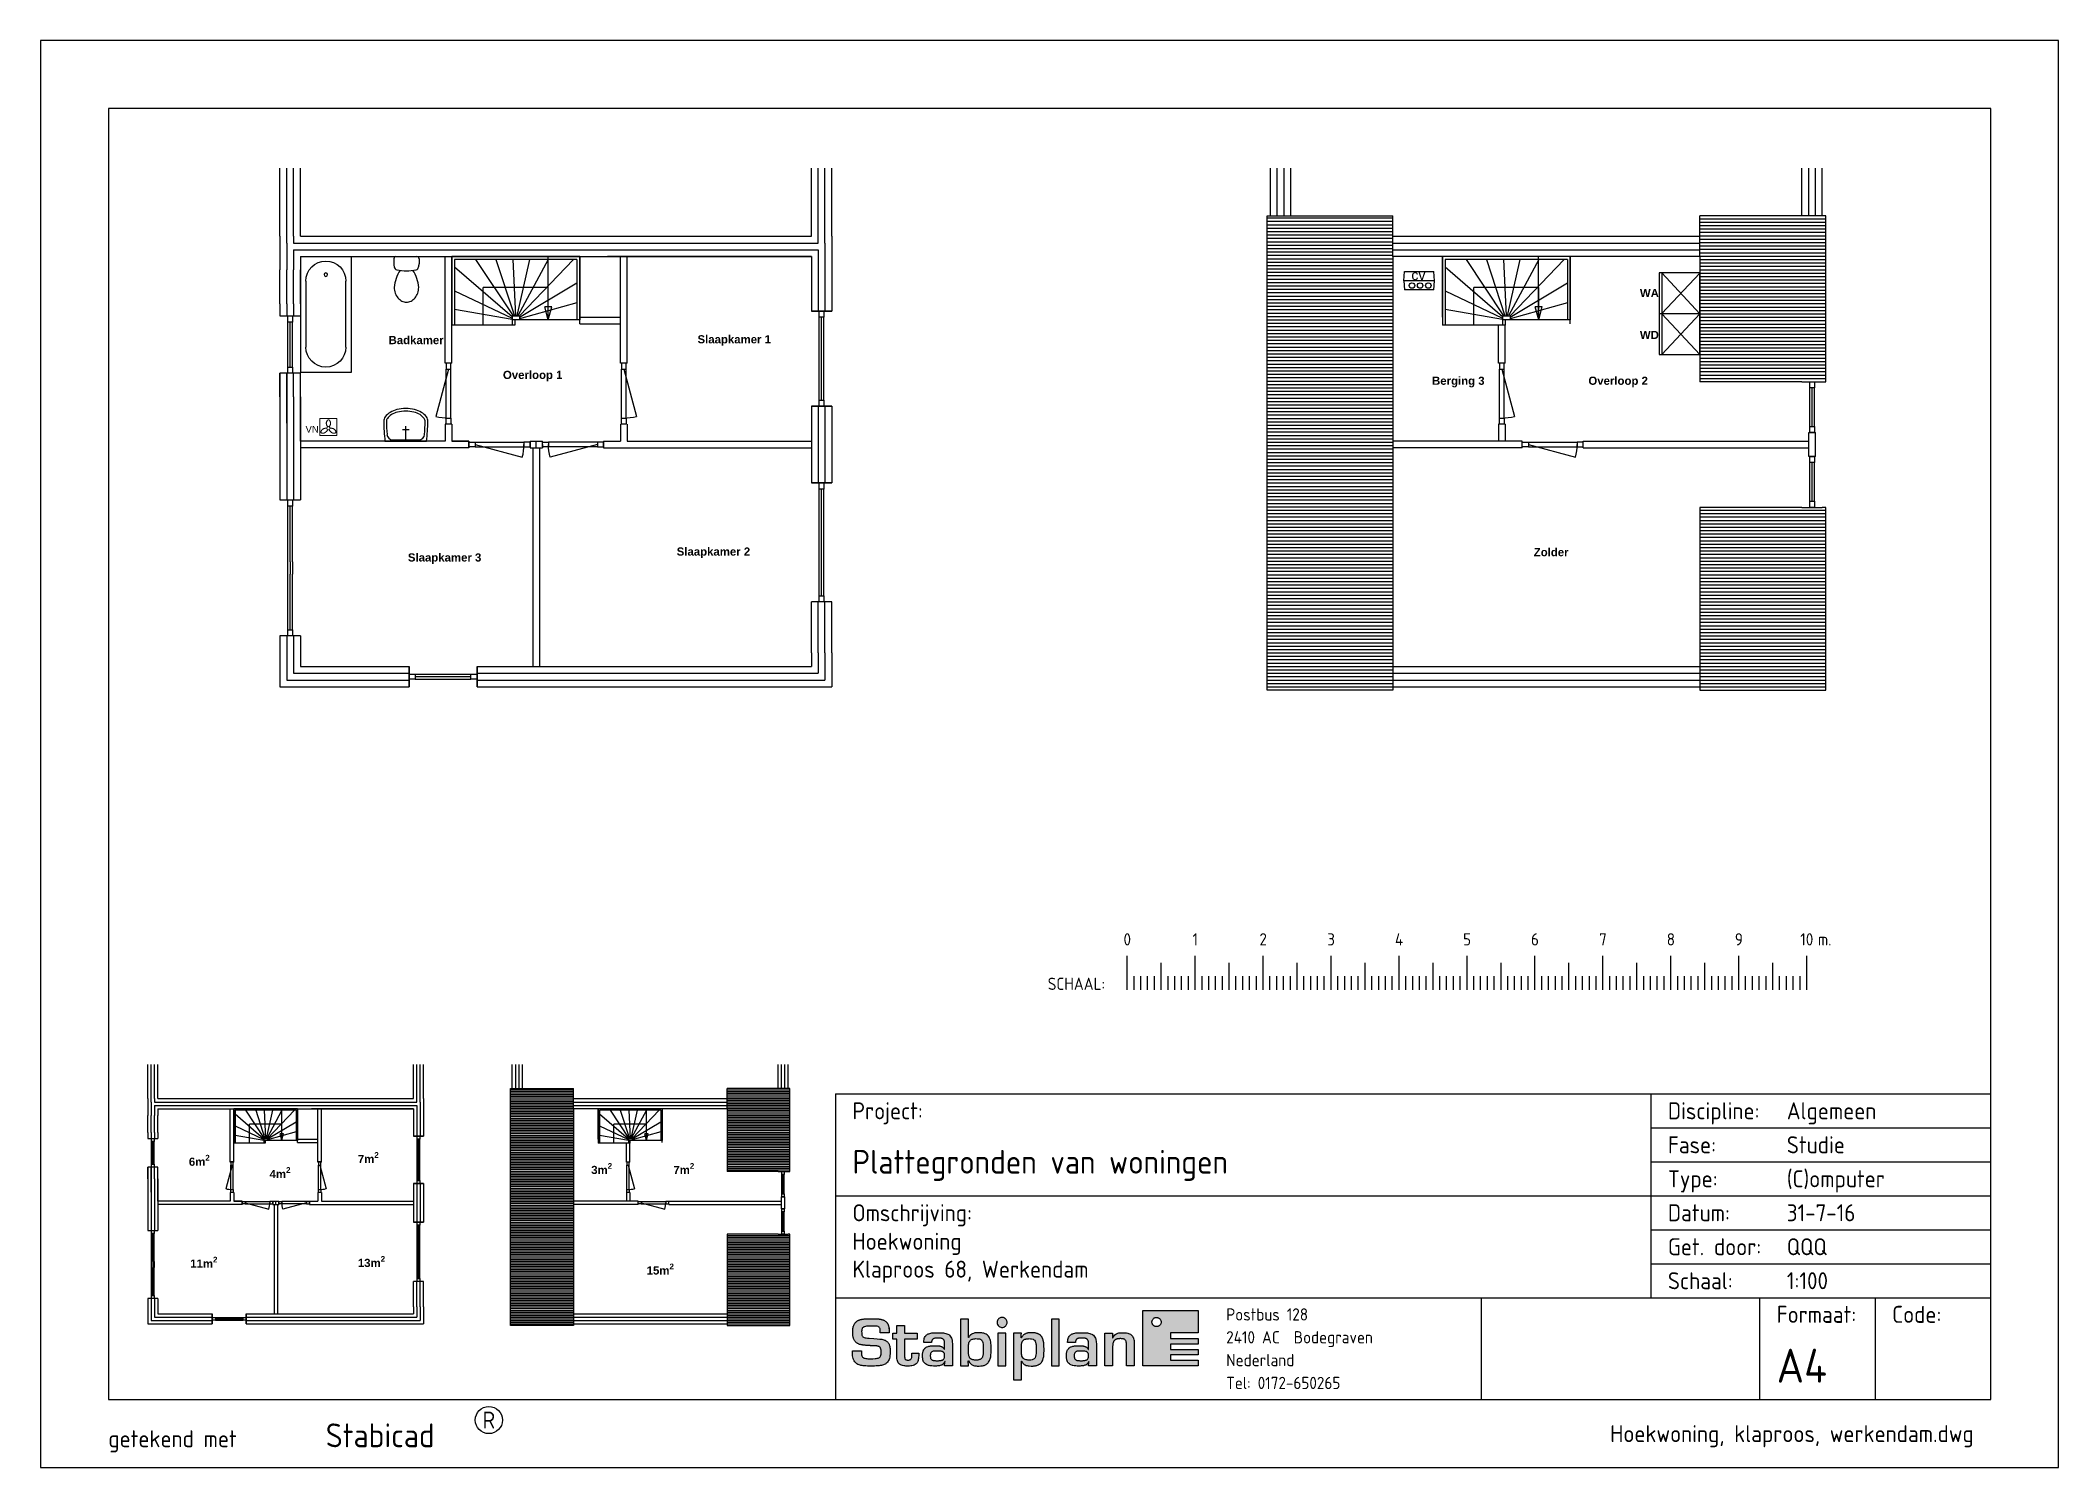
# Model space of a CAD drawing. Header units: millimetres. Extents: x -6000 to 67338, y -125 to 21000.
# Drawn here: x 37638 to 67338, y 0 to 21000 of the extents above; entities that cross this region are included whole.
import ezdxf
from ezdxf.enums import TextEntityAlignment as Align

# ---------------------------------------------------------------- set-up
doc = ezdxf.new("R2010")
doc.units = ezdxf.units.MM
doc.header["$LTSCALE"] = 50
for name, color, linetype in [('00ATT025', 2, 'Continuous'), ('00ATT035', 3, 'Continuous'), ('00ATT050', 4, 'Continuous'), ('00KAD025', 2, 'Continuous'), ('00KAD070', 5, 'Continuous'), ('AL21----', 7, 'Continuous'), ('AL22----', 7, 'Continuous'), ('AL24----', 7, 'Continuous'), ('AL31----', 7, 'Continuous'), ('AL32----', 7, 'Continuous'), ('AL73----', 7, 'Continuous'), ('AL74----', 7, 'Continuous'), ('BL$2----', 7, 'Continuous'), ('BL$4----', 7, 'Continuous'), ('BL$6----', 7, 'Continuous'), ('EL6311--', 3, 'Continuous')]:
    doc.layers.add(name, color=color, linetype=linetype)
doc.layers.add('Label', color=7, linetype='Continuous', lineweight=25)
doc.layers.add('Standard', color=7, linetype='Continuous', lineweight=25)
doc.styles.add('Arial', font='arial.ttf')
doc.styles.add('STABICAD-018', font='ISOCP.SHX', dxfattribs={"height": 90})
doc.styles.add('STABICAD-025', font='ISOCP.SHX', dxfattribs={"height": 125})
doc.styles.add('STABICAD-035', font='ISOCP.SHX', dxfattribs={"height": 175})
doc.styles.add('STABICAD-050', font='ISOCP.SHX', dxfattribs={"height": 250})

msp = doc.modelspace()

# ---------------------------------------------------------------- texts
at = {"layer": 'EL6311--', "char_height": 120, "attachment_point": 1, "style": 'STABICAD-018'}
for s, insert in [('{\\f@Arial Unicode MS|b1|i0|c0|p34;\\C0;WA}', (61176, 17342)), ('{\\f@Arial Unicode MS|b1|i0|c0|p34;\\C0;Badkamer}', (42762, 16650)), ('{\\f@Arial Unicode MS|b1|i0|c0|p34;\\C0;Slaapkamer 1}', (47308, 16662)), ('{\\f@Arial Unicode MS|b1|i0|c0|p34;\\C0;WD}', (61176, 16726)), ('{\\f@Arial Unicode MS|b1|i0|c0|p34;\\C0;Overloop 1}', (44445, 16138)), ('{\\f@Arial Unicode MS|b1|i0|c0|p34;\\C0;Berging 3}', (58117, 16052)), ('{\\f@Arial Unicode MS|b1|i0|c0|p34;\\C0;Overloop 2}', (60418, 16052)), ('{\\f@Arial Unicode MS|b1|i0|c0|p34;\\C0;Slaapkamer 3}', (43046, 13452)), ('{\\f@Arial Unicode MS|b1|i0|c0|p34;\\C0;Slaapkamer 2}', (47002, 13539)), ('{\\f@Arial Unicode MS|b1|i0|c0|p34;\\C0;Zolder}', (59614, 13530)), ('\\A1;{\\f@Arial Unicode MS|b1|i0|c0|p34;\\C0;6m\\H0.7x;\\S2^ ;}', (39823, 4602)), ('\\A1;{\\f@Arial Unicode MS|b1|i0|c0|p34;\\C0;7m\\H0.7x;\\S2^ ;}', (42310, 4642)), ('\\A1;{\\f@Arial Unicode MS|b1|i0|c0|p34;\\C0;3m\\H0.7x;\\S2^ ;}', (45744, 4481)), ('\\A1;{\\f@Arial Unicode MS|b1|i0|c0|p34;\\C0;7m\\H0.7x;\\S2^ ;}', (46953, 4481)), ('\\A1;{\\f@Arial Unicode MS|b1|i0|c0|p34;\\C0;4m\\H0.7x;\\S2^ ;}', (41011, 4421)), ('\\A1;{\\f@Arial Unicode MS|b1|i0|c0|p34;\\C0;11m\\H0.7x;\\S2^ ;}', (39843, 3103)), ('\\A1;{\\f@Arial Unicode MS|b1|i0|c0|p34;\\C0;13m\\H0.7x;\\S2^ ;}', (42310, 3113)), ('\\A1;{\\f@Arial Unicode MS|b1|i0|c0|p34;\\C0;15m\\H0.7x;\\S2^ ;}', (46560, 3002))]:
    msp.add_mtext_dynamic_manual_height_columns(s, width=1979.76, gutter_width=450, heights=[0], dxfattribs=dict(at, insert=insert))
at = {"layer": 'Label', "color": 255, "linetype": 'Continuous', "lineweight": -3, "insert": (57813, 17471), "char_height": 150, "width": 284.42, "attachment_point": 7, "style": 'Arial'}
msp.add_mtext('\\W0.99;cv', dxfattribs=at)

# ---------------------------------------------------------------- blocks, each defined once
blk = doc.blocks.new('*U26', base_point=(6430, 7350))
at = {"color": 0}
for p, q in [((6395, 7760, 800), (6395, 7850, 800)), ((6395, 7850, 800), (6465, 7850, 800)), ((6395, 6940, 800), (6395, 7760, 800)), ((6465, 7760, 800), (6395, 7760, 800)), ((6430, 6940, 890), (6430, 7760, 890)), ((6465, 7850, 800), (6465, 7760, 800)), ((6465, 6940, 800), (6465, 7760, 800)), ((6395, 6850, 800), (6395, 6940, 800)), ((6395, 6940, 800), (6465, 6940, 800)), ((6465, 6850, 800), (6395, 6850, 800)), ((6465, 6940, 800), (6465, 6850, 800))]:
    blk.add_line(p, q, dxfattribs=at)
blk = doc.blocks.new('114-35D')
at = {"color": 0, "linetype": 'Continuous'}
for p, q in [((0, 0), (1880, 0)), ((0, 0), (0, -930)), ((1880, 0), (1880, -1010)), ((40, -40), (1840, -40)), ((40, -40), (40, -930)), ((91, -40), (885, -872)), ((463, -40), (908, -870)), ((739, -40), (926, -870)), ((982, -40), (943, -870)), ((1232, -40), (960, -870)), ((1532, -40), (980, -870)), ((1840, -150), (995, -882)), ((1840, -40), (1840, -1010)), ((40, -391), (885, -897)), ((462, -930), (462, -455)), ((462, -455), (1418, -455)), ((1840, -502), (995, -904)), ((1418, -1010), (1418, -455)), ((40, -681), (885, -915)), ((462, -930), (411, -739)), ((411, -739), (514, -739)), ((462, -930), (514, -739)), ((885, -870), (885, -930)), ((995, -870), (885, -870)), ((1840, -771), (995, -920)), ((995, -870), (995, -1010)), ((0, -930), (995, -930)), ((955, -930), (955, -1010)), ((955, -1010), (1880, -1010))]:
    blk.add_line(p, q, dxfattribs=at)
blk = doc.blocks.new('*U27', base_point=(43644, 15802))
at = {"color": 0}
for p, q in [((43644, 16162), (43458, 15467)), ((43609, 16252), (43609, 16162)), ((43679, 16252), (43609, 16252)), ((43609, 16162), (43679, 16162)), ((43609, 15443), (43609, 16162)), ((43679, 16162), (43679, 16252)), ((43679, 15443), (43679, 16162)), ((43609, 15353), (43609, 15443)), ((43609, 15443), (43679, 15443)), ((43679, 15353), (43609, 15353)), ((43679, 15443), (43679, 15353))]:
    blk.add_line(p, q, dxfattribs=at)
blk.add_arc((43644, 16162), 719, 255, 270, dxfattribs=at)
blk = doc.blocks.new('*U28', base_point=(45624, 15802))
at = {"color": 0}
for p, q in [((45589, 16252), (45589, 16162)), ((45659, 16252), (45589, 16252)), ((45589, 16162), (45659, 16162)), ((45589, 15443), (45589, 16162)), ((45624, 16162), (45811, 15467)), ((45659, 16162), (45659, 16252)), ((45659, 15443), (45659, 16162)), ((45589, 15353), (45589, 15443)), ((45589, 15443), (45659, 15443)), ((45659, 15353), (45589, 15353)), ((45659, 15443), (45659, 15353))]:
    blk.add_line(p, q, dxfattribs=at)
blk.add_arc((45624, 16162), 719, 270, 285, dxfattribs=at)
blk = doc.blocks.new('*U29', base_point=(44394, 15053))
at = {"color": 0}
for p, q in [((43944, 15088), (44034, 15088)), ((43944, 15018), (43944, 15088)), ((44034, 15018), (43944, 15018)), ((44034, 15088), (44034, 15018)), ((44034, 15088), (44754, 15088)), ((44034, 15053), (44730, 14867)), ((44034, 15018), (44754, 15018)), ((44844, 15088), (44754, 15088)), ((44754, 15088), (44754, 15018)), ((44754, 15018), (44844, 15018)), ((44844, 15018), (44844, 15088))]:
    blk.add_line(p, q, dxfattribs=at)
blk.add_arc((44034, 15053), 720, 345, 0, dxfattribs=at)
blk = doc.blocks.new('*U32', base_point=(63710, 15602))
at = {"color": 0}
for p, q in [((63675, 15886, 800), (63675, 15976, 800)), ((63675, 15976, 800), (63745, 15976, 800)), ((63675, 15318, 800), (63675, 15886, 800)), ((63745, 15886, 800), (63675, 15886, 800)), ((63710, 15318, 890), (63710, 15886, 890)), ((63745, 15976, 800), (63745, 15886, 800)), ((63745, 15318, 800), (63745, 15886, 800)), ((63675, 15228, 800), (63675, 15318, 800)), ((63675, 15318, 800), (63745, 15318, 800)), ((63745, 15228, 800), (63675, 15228, 800)), ((63745, 15318, 800), (63745, 15228, 800))]:
    blk.add_line(p, q, dxfattribs=at)
blk = doc.blocks.new('*U33', base_point=(63710, 14503))
at = {"color": 0}
for p, q in [((63675, 14788, 800), (63675, 14878, 800)), ((63675, 14878, 800), (63745, 14878, 800)), ((63745, 14878, 800), (63745, 14788, 800)), ((63675, 14218, 800), (63675, 14788, 800)), ((63745, 14788, 800), (63675, 14788, 800)), ((63710, 14218, 890), (63710, 14788, 890)), ((63745, 14218, 800), (63745, 14788, 800)), ((63675, 14128, 800), (63675, 14218, 800)), ((63675, 14218, 800), (63745, 14218, 800)), ((63745, 14128, 800), (63675, 14128, 800)), ((63745, 14218, 800), (63745, 14128, 800))]:
    blk.add_line(p, q, dxfattribs=at)
blk = doc.blocks.new('*U34', base_point=(59145, 15803))
at = {"color": 0}
for p, q in [((59110, 16252), (59110, 16162)), ((59180, 16252), (59110, 16252)), ((59110, 16162), (59180, 16162)), ((59110, 15443), (59110, 16162)), ((59145, 16162), (59331, 15467)), ((59180, 16162), (59180, 16252)), ((59180, 15443), (59180, 16162)), ((59110, 15353), (59110, 15443)), ((59110, 15443), (59180, 15443)), ((59180, 15353), (59110, 15353)), ((59180, 15443), (59180, 15353))]:
    blk.add_line(p, q, dxfattribs=at)
blk.add_arc((59145, 16162), 719, 270, 285, dxfattribs=at)
blk = doc.blocks.new('*U35', base_point=(59894, 15053))
at = {"color": 0}
for p, q in [((59445, 15088), (59535, 15088)), ((59445, 15018), (59445, 15088)), ((59535, 15018), (59445, 15018)), ((59535, 15088), (59535, 15018)), ((59535, 15088), (60253, 15088)), ((59535, 15053), (60228, 14867)), ((59535, 15018), (60253, 15018)), ((60343, 15088), (60253, 15088)), ((60253, 15088), (60253, 15018)), ((60253, 15018), (60343, 15018)), ((60343, 15018), (60343, 15088))]:
    blk.add_line(p, q, dxfattribs=at)
blk.add_arc((59535, 15053), 718, 345, 0, dxfattribs=at)
blk = doc.blocks.new('114-37O')
at = {"color": 0, "linetype": 'Continuous'}
for p, q in [((-185, 30), (-185, 104)), ((155, 0), (-155, 0)), ((185, 30), (185, 104))]:
    blk.add_line(p, q, dxfattribs=at)
for points in [[(0, 670, 0.116537), (-67, 654, 0.104226), (-127, 606, 0.090519), (-166, 537, 0.082749), (-180, 453, 0.082749)], [(180, 453, 0.082749), (166, 537, 0.090519), (127, 606, 0.104226), (67, 654, 0.116537), (0, 670, 0.116537)]]:
    blk.add_lwpolyline(points, format="xyb", dxfattribs=at)
for centre, radius, start, end in [((389, 507), 572, 185.4721, 212.2561), ((-389, 507), 572, 327.7439, 354.5279), ((164, 87), 350, 169.0987, 177.2225), ((-155, 30), 30, 180, 270), ((-130, 144), 50, 103.75, 169.0987), ((-11, -343), 552, 88.8789, 103.75), ((11, -343), 552, 76.25, 91.1211), ((130, 144), 50, 10.9013, 76.25), ((155, 30), 30, 270, 0), ((-164, 87), 350, 2.7775, 10.9013)]:
    blk.add_arc(centre, radius, start, end, dxfattribs=at)
blk = doc.blocks.new('114-37I')
at = {"color": 0, "linetype": 'Continuous'}
for p, q in [((-1700, 0), (-1700, 750)), ((-1700, 750), (0, 750)), ((-1330, 670), (-360, 670)), ((0, 0), (0, 750)), ((0, 0), (-1700, 0)), ((-360, 80), (-1330, 80))]:
    blk.add_line(p, q, dxfattribs=at)
blk.add_circle((-265, 375), 26, dxfattribs=at)
for centre, start, end in [((-1330, 375), 90, 270), ((-360, 375), 270, 90)]:
    blk.add_arc(centre, 295, start, end, dxfattribs=at)
blk = doc.blocks.new('114-37C')
at = {"color": 0, "linetype": 'Continuous'}
for p, q in [((300, 600), (-300, 600)), ((-300, 600), (-300, 0)), ((300, 0), (300, 600)), ((300, 560), (-300, 560)), ((-300, 0), (300, 0))]:
    blk.add_line(p, q, dxfattribs=at)
blk = doc.blocks.new('114-37M')
at = {"color": 0, "linetype": 'Continuous'}
for p, q in [((-307, 0), (307, 0)), ((-192, 20), (192, 20)), ((-50, 170), (50, 170)), ((0, 20), (0, 220))]:
    blk.add_line(p, q, dxfattribs=at)
for points in [[(325, 290, 0.155337), (304, 357, 0.106738), (230, 424, 0.072991), (130, 464, 0.059466), (0, 480, 0.059466), (-130, 464, 0.072991), (-230, 424, 0.106738), (-304, 357, 0.155337), (-325, 290, 0.155337)], [(285, 290, 0.155337), (271, 333, 0.106738), (210, 390, 0.072991), (121, 426, 0.059466), (0, 440, 0.059466), (-121, 426, 0.072991), (-210, 390, 0.106738), (-271, 333, 0.155337), (-285, 290, 0.155337)]]:
    blk.add_lwpolyline(points, format="xyb", dxfattribs=at)
for centre, radius, start, end in [((2577, 325), 2902, 180.6823, 186.4212), ((2577, 325), 2862, 180.6918, 184.5346), ((-192, 105), 85, 184.5346, 270), ((192, 105), 85, 270, 355.4654), ((-2577, 325), 2862, 355.4654, 359.3082), ((-2577, 325), 2902, 353.5788, 359.3177)]:
    blk.add_arc(centre, radius, start, end, dxfattribs=at)
blk = doc.blocks.new('A4-LANDSCAPE')
at = {"layer": '00KAD025', "linetype": 'Continuous'}
for p, q in [((297, 210), (0, 210)), ((0, 210), (0, 0)), ((297, 0), (297, 210)), ((0, 0), (297, 0))]:
    blk.add_line(p, q, dxfattribs=at)
blk.add_circle((66, 7), 2, dxfattribs=at)
at = {"layer": '00KAD070', "linetype": 'Continuous'}
for p, q in [((287, 200), (10, 200)), ((10, 200), (10, 10)), ((287, 10), (287, 200)), ((10, 10), (287, 10))]:
    blk.add_line(p, q, dxfattribs=at)
at = {"layer": '00KAD025', "linetype": 'Continuous'}
for s, height, style, p in [('Stabicad', 3.5, 'STABICAD-035', (42, 3)), ('getekend met', 2.5, 'STABICAD-025', (10, 3))]:
    blk.add_text(s, height=height, dxfattribs=dict(at, style=style)).set_placement(p)
at = {"layer": '00KAD025', "linetype": 'Continuous', "style": 'STABICAD-025'}
blk.add_text('R', height=2.5, dxfattribs=at).set_placement((66, 7), align=Align.MIDDLE)
blk = doc.blocks.new('tb.logo')
for points in [[(3.65, 3.97), (3.14, 4), (2.45, 4.05), (2.23, 4.07), (2.02, 4.09), (1.86, 4.12), (1.73, 4.16), (1.63, 4.2), (1.54, 4.26), (1.48, 4.32), (1.43, 4.4), (1.4, 4.5), (1.37, 4.62), (1.36, 4.81), (1.35, 5.02), (1.36, 5.19), (1.38, 5.32), (1.41, 5.42), (1.45, 5.51), (1.5, 5.58), (1.57, 5.64), (1.66, 5.7), (1.78, 5.74), (1.9, 5.77), (2.08, 5.8), (2.27, 5.82), (2.44, 5.82), (2.66, 5.83), (2.84, 5.83), (3.06, 5.83), (3.31, 5.82), (3.51, 5.81), (3.66, 5.79), (3.77, 5.75), (3.85, 5.71), (3.93, 5.66), (3.98, 5.59), (4.02, 5.52), (4.06, 5.42), (4.08, 5.27), (4.09, 5.13), (4.09, 4.84), (5.41, 4.84), (5.41, 5.06), (5.41, 5.24), (5.4, 5.41), (5.38, 5.51), (5.38, 5.56), (5.37, 5.61), (5.35, 5.71), (5.33, 5.8), (5.32, 5.84), (5.3, 5.89), (5.28, 5.96), (5.24, 6.05), (5.22, 6.09), (5.19, 6.15), (5.16, 6.2), (5.13, 6.25), (5.09, 6.31), (5.04, 6.37), (5, 6.42), (4.94, 6.48), (4.9, 6.51), (4.83, 6.56), (4.82, 6.57), (4.78, 6.6), (4.72, 6.63), (4.71, 6.64), (4.64, 6.68), (4.58, 6.7), (4.51, 6.73), (4.46, 6.75), (4.41, 6.77), (4.31, 6.8), (4.25, 6.81), (4.18, 6.82), (4.13, 6.83), (4.1, 6.84), (4.05, 6.85), (3.95, 6.86), (3.9, 6.87), (3.85, 6.88), (3.72, 6.89), (3.65, 6.89), (3.57, 6.9), (3.51, 6.9), (3.45, 6.9), (3.39, 6.9), (3.32, 6.91), (3.21, 6.91), (3.14, 6.91), (3.02, 6.91), (2.91, 6.91), (2.82, 6.91), (2.74, 6.91), (2.68, 6.91), (2.58, 6.91), (2.47, 6.91), (2.41, 6.91), (2.32, 6.91), (2.25, 6.9), (2.17, 6.9), (2.11, 6.9), (2.05, 6.9), (1.97, 6.89), (1.91, 6.89), (1.84, 6.88), (1.78, 6.88), (1.71, 6.87), (1.62, 6.86), (1.54, 6.85), (1.45, 6.84), (1.42, 6.83), (1.37, 6.82), (1.32, 6.81), (1.26, 6.8), (1.19, 6.78), (1.11, 6.76), (1.06, 6.74), (1.01, 6.72), (0.96, 6.7), (0.9, 6.68), (0.85, 6.65), (0.8, 6.63), (0.75, 6.6), (0.72, 6.58), (0.67, 6.55), (0.63, 6.52), (0.59, 6.49), (0.55, 6.46), (0.5, 6.41), (0.45, 6.36), (0.41, 6.31), (0.36, 6.26), (0.33, 6.2), (0.29, 6.14), (0.25, 6.06), (0.21, 5.98), (0.18, 5.91), (0.15, 5.83), (0.13, 5.77), (0.11, 5.7), (0.1, 5.64), (0.09, 5.58), (0.08, 5.52), (0.07, 5.47), (0.06, 5.42), (0.06, 5.35), (0.05, 5.29), (0.05, 5.24), (0.04, 5.09), (0.04, 5), (0.04, 4.91), (0.04, 4.83), (0.04, 4.73), (0.05, 4.65), (0.05, 4.6), (0.06, 4.51), (0.07, 4.42), (0.08, 4.35), (0.1, 4.26), (0.12, 4.17), (0.14, 4.11), (0.17, 4.01), (0.21, 3.9), (0.26, 3.8), (0.31, 3.71), (0.35, 3.64), (0.4, 3.57), (0.46, 3.51), (0.54, 3.43), (0.62, 3.36), (0.68, 3.32), (0.74, 3.28), (0.81, 3.24), (0.91, 3.2), (0.96, 3.18), (1.05, 3.14), (1.12, 3.12), (1.2, 3.1), (1.29, 3.08), (1.35, 3.06), (1.41, 3.05), (1.46, 3.05), (1.52, 3.04), (1.6, 3.02), (1.7, 3.01), (1.75, 3.01), (1.82, 3), (1.87, 3), (1.99, 2.99), (2.09, 2.98), (2.18, 2.97), (2.27, 2.97), (2.35, 2.96), (2.41, 2.96), (2.49, 2.95), (2.54, 2.95), (2.6, 2.95), (2.66, 2.94), (2.72, 2.94), (2.77, 2.94), (2.81, 2.94), (2.86, 2.94), (2.92, 2.93), (2.98, 2.93), (3.01, 2.93), (3.05, 2.93), (3.1, 2.93), (3.17, 2.92), (3.22, 2.92), (3.27, 2.92), (3.34, 2.92), (3.42, 2.91), (3.51, 2.91), (3.59, 2.9), (3.65, 2.89), (3.72, 2.87), (3.78, 2.86), (3.85, 2.83), (3.91, 2.81), (3.98, 2.77), (4.03, 2.73), (4.07, 2.69), (4.1, 2.64), (4.13, 2.59), (4.15, 2.55), (4.17, 2.5), (4.19, 2.44), (4.2, 2.38), (4.21, 2.32), (4.22, 2.25), (4.23, 2.17), (4.23, 2.11), (4.23, 2.05), (4.23, 1.97), (4.23, 1.92), (4.23, 1.88), (4.23, 1.83), (4.22, 1.76), (4.21, 1.66), (4.2, 1.58), (4.17, 1.5), (4.15, 1.44), (4.12, 1.38), (4.08, 1.32), (4.04, 1.26), (3.98, 1.21), (3.88, 1.16), (3.77, 1.11), (3.66, 1.09), (3.47, 1.05), (3.33, 1.04), (3.01, 1.02), (2.81, 1.02), (2.64, 1.02), (2.42, 1.03), (2.27, 1.03), (2.11, 1.04), (1.99, 1.06), (1.82, 1.09), (1.7, 1.12), (1.57, 1.19), (1.48, 1.26), (1.41, 1.36), (1.36, 1.47), (1.34, 1.58), (1.32, 1.72), (1.32, 1.83), (1.32, 2.18), (0, 2.18), (0, 2.07), (0, 1.86), (0.01, 1.62), (0.03, 1.43), (0.05, 1.25), (0.1, 1.07), (0.16, 0.89), (0.24, 0.73), (0.33, 0.59), (0.44, 0.46), (0.53, 0.38), (0.66, 0.28), (0.81, 0.19), (0.97, 0.13), (1.13, 0.08), (1.24, 0.05), (1.44, 0.01), (1.59, -0.01), (1.77, -0.03), (1.96, -0.04), (2.2, -0.05), (2.55, -0.05), (2.94, -0.05), (3.25, -0.05), (3.48, -0.04), (3.72, -0.03), (3.94, -0.01), (4.09, 0.01), (4.27, 0.04), (4.43, 0.08), (4.56, 0.12), (4.69, 0.17), (4.8, 0.23), (4.9, 0.28), (4.98, 0.35), (5.08, 0.44), (5.18, 0.54), (5.25, 0.66), (5.33, 0.78), (5.38, 0.91), (5.44, 1.07), (5.48, 1.27), (5.52, 1.51), (5.54, 1.72), (5.55, 1.97), (5.55, 2.22), (5.54, 2.4), (5.53, 2.54), (5.51, 2.68), (5.48, 2.84), (5.46, 2.96), (5.42, 3.08), (5.38, 3.18), (5.34, 3.27), (5.28, 3.36), (5.22, 3.44), (5.16, 3.51), (5.08, 3.58), (5, 3.63), (4.92, 3.68), (4.81, 3.73), (4.71, 3.77), (4.61, 3.81), (4.47, 3.85), (4.32, 3.88), (4.04, 3.92)], [(29.28, 0), (30.43, 0), (30.43, 6.86), (29.28, 6.86)], [(7.68, 3.92), (9.51, 3.92), (9.51, 4.8), (7.68, 4.8), (7.68, 5.89), (6.53, 5.89), (6.53, 4.8), (5.92, 4.8), (5.92, 3.92), (6.53, 3.92), (6.53, 1.83), (6.53, 1.45), (6.55, 1.04), (6.57, 0.87), (6.61, 0.7), (6.66, 0.55), (6.74, 0.41), (6.82, 0.3), (6.93, 0.2), (7.06, 0.12), (7.2, 0.06), (7.36, 0.01), (7.54, -0.02), (7.71, -0.04), (7.85, -0.05), (8.02, -0.05), (8.17, -0.05), (8.4, -0.05), (8.57, -0.04), (8.73, -0.01), (8.92, 0.03), (9.07, 0.08), (9.25, 0.18), (9.38, 0.28), (9.5, 0.43), (9.61, 0.63), (9.65, 0.77), (9.69, 0.92), (9.72, 1.08), (9.74, 1.27), (9.76, 1.45), (9.76, 1.62), (9.76, 1.84), (8.75, 1.84), (8.75, 1.49), (8.74, 1.3), (8.73, 1.26), (8.72, 1.2), (8.7, 1.13), (8.68, 1.09), (8.65, 1.03), (8.61, 0.98), (8.57, 0.93), (8.5, 0.89), (8.43, 0.86), (8.31, 0.83), (8.24, 0.82), (8.15, 0.82), (8.07, 0.83), (7.99, 0.84), (7.92, 0.85), (7.86, 0.88), (7.79, 0.92), (7.76, 0.96), (7.72, 1.02), (7.71, 1.07), (7.7, 1.12), (7.69, 1.19), (7.68, 1.26), (7.68, 1.35), (7.68, 1.45)], [(38.29, 4.08), (38.29, 4.8), (37.14, 4.8), (37.14, 0), (38.29, 0), (38.29, 1.95), (38.29, 2.54), (38.29, 2.73), (38.29, 2.87), (38.3, 2.99), (38.31, 3.13), (38.32, 3.17), (38.33, 3.23), (38.34, 3.28), (38.35, 3.35), (38.37, 3.4), (38.39, 3.47), (38.42, 3.52), (38.43, 3.54), (38.46, 3.6), (38.49, 3.65), (38.53, 3.7), (38.57, 3.73), (38.63, 3.78), (38.69, 3.82), (38.74, 3.85), (38.8, 3.88), (38.85, 3.9), (38.9, 3.91), (38.96, 3.93), (39.01, 3.94), (39.05, 3.95), (39.11, 3.96), (39.21, 3.97), (39.27, 3.97), (39.33, 3.97), (39.37, 3.98), (39.45, 3.98), (39.5, 3.98), (39.58, 3.97), (39.65, 3.97), (39.72, 3.96), (39.76, 3.95), (39.83, 3.94), (39.88, 3.93), (39.96, 3.9), (40.03, 3.87), (40.1, 3.82), (40.14, 3.78), (40.2, 3.72), (40.23, 3.66), (40.26, 3.6), (40.28, 3.54), (40.29, 3.48), (40.31, 3.33), (40.32, 3.12), (40.33, 2.25), (40.33, 0), (41.48, 0), (41.48, 2.36), (41.48, 3.16), (41.48, 3.27), (41.47, 3.44), (41.45, 3.64), (41.44, 3.73), (41.42, 3.82), (41.38, 3.99), (41.34, 4.09), (41.32, 4.16), (41.28, 4.22), (41.23, 4.32), (41.17, 4.39), (41.11, 4.46), (41.02, 4.55), (40.91, 4.63), (40.77, 4.7), (40.64, 4.75), (40.53, 4.78), (40.35, 4.82), (40.17, 4.84), (40, 4.85), (39.86, 4.85), (39.75, 4.85), (39.64, 4.85), (39.56, 4.85), (39.45, 4.84), (39.35, 4.83), (39.29, 4.82), (39.2, 4.81), (39.06, 4.78), (38.97, 4.75), (38.87, 4.71), (38.77, 4.65), (38.63, 4.55), (38.49, 4.39), (38.37, 4.2), (38.32, 4.08)]]:
    blk.add_hatch(color=152).paths.add_polyline_path(points)
h = blk.add_hatch(color=152)
h.paths.add_polyline_path([(17.07, 6.86), (15.92, 6.86), (15.92, 0), (17.07, 0), (17.03, 0.72), (17.06, 0.72), (17.21, 0.47), (17.31, 0.35), (17.4, 0.27), (17.51, 0.18), (17.63, 0.11), (17.73, 0.07), (17.83, 0.04), (17.98, 0), (18.1, -0.02), (18.19, -0.04), (18.34, -0.05), (18.5, -0.05), (18.67, -0.05), (18.87, -0.04), (19.01, -0.03), (19.13, -0.01), (19.29, 0.03), (19.37, 0.05), (19.47, 0.08), (19.58, 0.13), (19.66, 0.17), (19.8, 0.27), (19.88, 0.34), (19.98, 0.44), (20.04, 0.51), (20.13, 0.65), (20.19, 0.77), (20.23, 0.89), (20.27, 1.02), (20.3, 1.14), (20.34, 1.3), (20.35, 1.42), (20.36, 1.49), (20.38, 1.65), (20.39, 1.82), (20.39, 1.92), (20.4, 2.07), (20.4, 2.25), (20.4, 2.46), (20.4, 2.65), (20.4, 2.82), (20.39, 3.04), (20.37, 3.3), (20.34, 3.5), (20.31, 3.7), (20.27, 3.85), (20.23, 3.95), (20.19, 4.05), (20.12, 4.19), (20.02, 4.33), (19.96, 4.41), (19.83, 4.52), (19.68, 4.62), (19.55, 4.69), (19.43, 4.73), (19.32, 4.77), (19.19, 4.8), (19.05, 4.82), (18.91, 4.84), (18.77, 4.85), (18.57, 4.85), (18.45, 4.85), (18.33, 4.85), (18.19, 4.83), (18.01, 4.81), (17.89, 4.78), (17.79, 4.75), (17.64, 4.69), (17.55, 4.65), (17.41, 4.55), (17.32, 4.47), (17.27, 4.41), (17.2, 4.32), (17.15, 4.23), (17.12, 4.16), (17.12, 4.16), (17.07, 4.16), (17.07, 4.22), (17.07, 4.47)])
h.paths.add_polyline_path([(17.44, 3.81), (17.62, 3.89), (17.71, 3.92), (17.86, 3.95), (17.93, 3.96), (18.02, 3.97), (18.16, 3.98), (18.33, 3.97), (18.45, 3.97), (18.56, 3.96), (18.7, 3.93), (18.83, 3.88), (18.97, 3.79), (19.04, 3.71), (19.09, 3.62), (19.13, 3.54), (19.17, 3.42), (19.19, 3.34), (19.22, 3.17), (19.23, 3.06), (19.24, 2.98), (19.24, 2.8), (19.25, 2.7), (19.25, 2.61), (19.25, 2.52), (19.25, 2.42), (19.25, 2.37), (19.25, 2.32), (19.25, 2.27), (19.24, 1.99), (19.24, 1.89), (19.24, 1.84), (19.23, 1.76), (19.22, 1.64), (19.21, 1.54), (19.19, 1.44), (19.16, 1.35), (19.12, 1.26), (19.09, 1.2), (19.04, 1.11), (18.97, 1.04), (18.92, 1), (18.86, 0.96), (18.8, 0.92), (18.72, 0.89), (18.61, 0.86), (18.55, 0.85), (18.43, 0.83), (18.31, 0.82), (18.21, 0.82), (18.13, 0.82), (18.07, 0.83), (17.98, 0.83), (17.88, 0.84), (17.79, 0.86), (17.72, 0.87), (17.61, 0.9), (17.52, 0.94), (17.43, 1), (17.35, 1.06), (17.29, 1.12), (17.24, 1.2), (17.21, 1.26), (17.17, 1.35), (17.13, 1.46), (17.11, 1.61), (17.1, 1.69), (17.09, 1.75), (17.09, 1.83), (17.08, 1.89), (17.08, 1.96), (17.08, 2.04), (17.08, 2.1), (17.07, 2.16), (17.07, 2.21), (17.07, 2.26), (17.07, 2.49), (17.07, 2.65), (17.08, 2.73), (17.08, 2.85), (17.09, 2.95), (17.1, 3.07), (17.12, 3.23), (17.15, 3.37), (17.19, 3.49), (17.24, 3.58), (17.3, 3.67), (17.37, 3.75)], flags=16)
h = blk.add_hatch(color=152)
h.paths.add_polyline_path([(22.57, 4.8), (21.41, 4.8), (21.41, 0), (22.57, 0)])
h.paths.add_polyline_path([(21.98, 5.63), (22.07, 5.63), (22.14, 5.64), (22.26, 5.67), (22.31, 5.69), (22.43, 5.75), (22.52, 5.82), (22.58, 5.88), (22.64, 5.96), (22.68, 6.04), (22.75, 6.24), (22.76, 6.32), (22.76, 6.38), (22.75, 6.47), (22.74, 6.55), (22.72, 6.61), (22.67, 6.71), (22.63, 6.78), (22.58, 6.85), (22.52, 6.91), (22.48, 6.94), (22.4, 7), (22.36, 7.02), (22.31, 7.04), (22.23, 7.07), (22.19, 7.08), (22.15, 7.09), (22.12, 7.09), (22.11, 7.09), (21.99, 7.1), (21.91, 7.09), (21.84, 7.07), (21.74, 7.04), (21.62, 6.98), (21.55, 6.92), (21.5, 6.88), (21.44, 6.81), (21.4, 6.75), (21.37, 6.69), (21.34, 6.62), (21.31, 6.54), (21.3, 6.49), (21.3, 6.44), (21.29, 6.32), (21.3, 6.26), (21.32, 6.17), (21.33, 6.12), (21.36, 6.06), (21.44, 5.92), (21.48, 5.88), (21.54, 5.82), (21.6, 5.76), (21.69, 5.71), (21.82, 5.66), (21.91, 5.64)])
h = blk.add_hatch(color=10)
h.paths.add_polyline_path([(46.79, 3.17), (50.87, 3.17), (50.87, 4.01), (46.79, 4.01), (46.79, 4.81), (50.87, 4.81), (50.87, 8.14), (42.71, 8.14), (42.71, 0), (50.87, 0), (50.87, 0.79), (46.79, 0.79), (46.79, 1.58), (50.87, 1.58), (50.87, 2.38), (46.79, 2.38)])
h.paths.add_polyline_path([(44.96, 5.78), (44.91, 5.77), (44.84, 5.76), (44.77, 5.75), (44.71, 5.75), (44.62, 5.76), (44.56, 5.78), (44.48, 5.81), (44.43, 5.83), (44.36, 5.87), (44.3, 5.92), (44.27, 5.95), (44.23, 6), (44.17, 6.07), (44.14, 6.14), (44.12, 6.19), (44.1, 6.24), (44.09, 6.28), (44.08, 6.36), (44.08, 6.42), (44.08, 6.49), (44.09, 6.57), (44.1, 6.62), (44.12, 6.67), (44.14, 6.72), (44.19, 6.79), (44.23, 6.85), (44.29, 6.92), (44.35, 6.97), (44.42, 7.02), (44.49, 7.05), (44.57, 7.08), (44.66, 7.09), (44.73, 7.1), (44.81, 7.1), (44.87, 7.09), (44.92, 7.08), (44.96, 7.06), (45.02, 7.04), (45.08, 7.01), (45.12, 6.99), (45.18, 6.94), (45.24, 6.89), (45.28, 6.83), (45.33, 6.77), (45.35, 6.73), (45.38, 6.66), (45.4, 6.59), (45.41, 6.54), (45.42, 6.46), (45.42, 6.4), (45.41, 6.3), (45.4, 6.23), (45.37, 6.16), (45.33, 6.08), (45.29, 6.02), (45.25, 5.98), (45.19, 5.92), (45.14, 5.87), (45.08, 5.84), (45.04, 5.82)], flags=16)
h = blk.add_hatch(color=152)
h.paths.add_polyline_path([(13.57, 2.4), (13.54, 2.4), (13.52, 2.44), (13.48, 2.5), (13.42, 2.58), (13.4, 2.6), (13.36, 2.63), (13.33, 2.66), (13.3, 2.69), (13.27, 2.72), (13.24, 2.74), (13.17, 2.78), (13.14, 2.79), (13.13, 2.8), (13.1, 2.81), (13.04, 2.84), (12.95, 2.87), (12.9, 2.88), (12.84, 2.89), (12.79, 2.9), (12.7, 2.92), (12.61, 2.93), (12.58, 2.93), (12.46, 2.94), (12.36, 2.94), (12.31, 2.94), (12.23, 2.94), (12.16, 2.94), (12.09, 2.94), (12, 2.94), (11.93, 2.94), (11.88, 2.94), (11.83, 2.94), (11.71, 2.93), (11.59, 2.92), (11.48, 2.9), (11.4, 2.89), (11.3, 2.87), (11.24, 2.86), (11.13, 2.83), (11.02, 2.78), (10.96, 2.76), (10.86, 2.7), (10.81, 2.67), (10.74, 2.62), (10.67, 2.57), (10.65, 2.54), (10.6, 2.49), (10.57, 2.45), (10.53, 2.39), (10.48, 2.32), (10.45, 2.24), (10.42, 2.18), (10.39, 2.1), (10.37, 2.01), (10.34, 1.9), (10.32, 1.77), (10.32, 1.7), (10.31, 1.6), (10.31, 1.49), (10.31, 1.35), (10.32, 1.19), (10.34, 1.06), (10.36, 0.94), (10.38, 0.86), (10.43, 0.71), (10.48, 0.59), (10.54, 0.48), (10.63, 0.37), (10.76, 0.25), (10.88, 0.17), (10.99, 0.11), (11.18, 0.04), (11.28, 0.02), (11.44, -0.01), (11.56, -0.03), (11.7, -0.04), (11.91, -0.05), (12.04, -0.05), (12.21, -0.05), (12.35, -0.05), (12.5, -0.04), (12.65, -0.03), (12.81, -0.01), (12.92, 0.02), (13.05, 0.06), (13.14, 0.1), (13.24, 0.16), (13.36, 0.25), (13.42, 0.31), (13.55, 0.5), (13.59, 0.6), (13.62, 0.6), (13.61, 0.5), (13.57, 0), (14.72, 0), (14.72, 3.01), (14.72, 3.18), (14.69, 3.55), (14.68, 3.63), (14.65, 3.78), (14.62, 3.91), (14.57, 4.05), (14.49, 4.22), (14.4, 4.35), (14.29, 4.47), (14.16, 4.57), (14.03, 4.64), (13.87, 4.71), (13.74, 4.75), (13.57, 4.79), (13.4, 4.81), (13.23, 4.83), (13.07, 4.84), (12.88, 4.85), (12.71, 4.85), (12.56, 4.85), (12.4, 4.85), (12.26, 4.85), (12.06, 4.84), (11.86, 4.83), (11.69, 4.81), (11.54, 4.79), (11.38, 4.75), (11.26, 4.71), (11.15, 4.67), (11.05, 4.62), (10.96, 4.56), (10.87, 4.49), (10.79, 4.41), (10.7, 4.29), (10.62, 4.13), (10.57, 3.99), (10.53, 3.83), (10.51, 3.68), (10.5, 3.54), (10.49, 3.4), (11.64, 3.4), (11.64, 3.44), (11.65, 3.49), (11.65, 3.54), (11.65, 3.56), (11.67, 3.63), (11.68, 3.67), (11.7, 3.73), (11.73, 3.79), (11.76, 3.85), (11.8, 3.89), (11.83, 3.92), (11.87, 3.94), (11.91, 3.97), (11.97, 3.99), (12.01, 4.01), (12.05, 4.02), (12.1, 4.03), (12.15, 4.04), (12.19, 4.05), (12.25, 4.06), (12.34, 4.06), (12.39, 4.06), (12.45, 4.07), (12.49, 4.07), (12.55, 4.07), (12.61, 4.07), (12.68, 4.07), (12.73, 4.06), (12.79, 4.06), (12.84, 4.06), (12.9, 4.05), (12.96, 4.04), (13, 4.04), (13.07, 4.02), (13.11, 4.01), (13.19, 3.99), (13.25, 3.96), (13.31, 3.93), (13.36, 3.9), (13.41, 3.85), (13.45, 3.8), (13.48, 3.74), (13.51, 3.68), (13.53, 3.61), (13.54, 3.54), (13.55, 3.48), (13.56, 3.41), (13.57, 3.32), (13.57, 3.13), (13.57, 2.43)])
h.paths.add_polyline_path([(13.53, 1.78), (13.55, 1.71), (13.56, 1.64), (13.57, 1.56), (13.57, 1.47), (13.57, 1.41), (13.57, 1.35), (13.56, 1.27), (13.55, 1.21), (13.53, 1.15), (13.5, 1.09), (13.47, 1.03), (13.45, 0.99), (13.39, 0.93), (13.35, 0.89), (13.3, 0.86), (13.23, 0.82), (13.17, 0.8), (13.12, 0.79), (13.04, 0.77), (12.95, 0.75), (12.87, 0.74), (12.76, 0.74), (12.68, 0.73), (12.6, 0.73), (12.53, 0.73), (12.42, 0.73), (12.35, 0.73), (12.27, 0.73), (12.19, 0.74), (12.14, 0.74), (12.06, 0.75), (11.96, 0.76), (11.9, 0.77), (11.86, 0.78), (11.81, 0.8), (11.74, 0.82), (11.69, 0.85), (11.62, 0.91), (11.57, 0.96), (11.53, 1.03), (11.51, 1.08), (11.5, 1.14), (11.48, 1.2), (11.47, 1.26), (11.47, 1.32), (11.46, 1.38), (11.46, 1.45), (11.46, 1.53), (11.47, 1.58), (11.47, 1.65), (11.49, 1.74), (11.51, 1.79), (11.55, 1.88), (11.59, 1.93), (11.64, 1.99), (11.68, 2.02), (11.78, 2.08), (11.9, 2.12), (12, 2.13), (12.08, 2.14), (12.15, 2.15), (12.24, 2.15), (12.31, 2.16), (12.39, 2.16), (12.49, 2.16), (12.57, 2.16), (12.66, 2.16), (12.8, 2.15), (13, 2.13), (13.04, 2.13), (13.14, 2.11), (13.19, 2.09), (13.25, 2.07), (13.3, 2.04), (13.35, 2.01), (13.39, 1.98), (13.44, 1.93), (13.49, 1.85)], flags=16)
h = blk.add_hatch(color=152)
h.paths.add_polyline_path([(23.71, -2.08), (24.86, -2.08), (24.86, 0.64), (24.91, 0.64), (24.95, 0.55), (25.01, 0.45), (25.08, 0.36), (25.19, 0.26), (25.28, 0.19), (25.4, 0.12), (25.58, 0.05), (25.69, 0.01), (25.88, -0.02), (25.99, -0.04), (26.3, -0.05), (26.49, -0.05), (26.6, -0.05), (26.71, -0.04), (26.87, -0.02), (26.95, 0), (27.02, 0.01), (27.13, 0.04), (27.23, 0.07), (27.33, 0.11), (27.39, 0.14), (27.5, 0.2), (27.56, 0.23), (27.64, 0.29), (27.71, 0.36), (27.81, 0.47), (27.89, 0.57), (27.96, 0.71), (27.98, 0.76), (28.01, 0.82), (28.04, 0.89), (28.07, 1), (28.09, 1.1), (28.12, 1.22), (28.14, 1.35), (28.15, 1.45), (28.16, 1.56), (28.17, 1.7), (28.18, 1.83), (28.18, 1.98), (28.19, 2.11), (28.19, 2.24), (28.19, 2.31), (28.19, 2.4), (28.19, 2.48), (28.19, 2.57), (28.18, 2.68), (28.18, 2.77), (28.18, 2.89), (28.17, 3.05), (28.16, 3.21), (28.15, 3.3), (28.14, 3.36), (28.14, 3.41), (28.13, 3.46), (28.12, 3.53), (28.1, 3.6), (28.09, 3.66), (28.08, 3.71), (28.07, 3.76), (28.06, 3.8), (28.03, 3.88), (28, 3.96), (27.99, 3.98), (27.97, 4.04), (27.93, 4.12), (27.9, 4.18), (27.86, 4.25), (27.82, 4.3), (27.78, 4.34), (27.74, 4.39), (27.7, 4.44), (27.66, 4.47), (27.63, 4.5), (27.61, 4.52), (27.54, 4.57), (27.48, 4.6), (27.41, 4.64), (27.34, 4.68), (27.27, 4.71), (27.21, 4.73), (27.14, 4.75), (27.06, 4.78), (26.97, 4.8), (26.89, 4.81), (26.8, 4.82), (26.7, 4.84), (26.63, 4.84), (26.53, 4.85), (26.45, 4.85), (26.37, 4.85), (26.28, 4.85), (26.19, 4.85), (26.07, 4.84), (25.98, 4.83), (25.87, 4.82), (25.79, 4.81), (25.74, 4.79), (25.67, 4.78), (25.56, 4.74), (25.52, 4.73), (25.45, 4.7), (25.38, 4.66), (25.31, 4.62), (25.25, 4.58), (25.19, 4.53), (25.12, 4.47), (25.06, 4.4), (25.01, 4.34), (24.98, 4.3), (24.94, 4.24), (24.9, 4.18), (24.87, 4.12), (24.86, 4.09), (24.85, 4.08), (24.82, 4.08), (24.82, 4.14), (24.82, 4.19), (24.83, 4.26), (24.83, 4.31), (24.83, 4.36), (24.84, 4.44), (24.84, 4.5), (24.85, 4.57), (24.85, 4.63), (24.85, 4.66), (24.86, 4.75), (24.86, 4.8), (23.71, 4.8)])
h.paths.add_polyline_path([(24.94, 3.4), (24.97, 3.48), (25.04, 3.62), (25.06, 3.66), (25.12, 3.73), (25.17, 3.77), (25.25, 3.83), (25.36, 3.88), (25.41, 3.9), (25.5, 3.92), (25.58, 3.94), (25.64, 3.95), (25.7, 3.96), (25.79, 3.97), (25.87, 3.97), (25.92, 3.98), (26.19, 3.97), (26.36, 3.95), (26.58, 3.88), (26.68, 3.82), (26.78, 3.73), (26.87, 3.62), (26.94, 3.47), (27, 3.23), (27.02, 3.06), (27.03, 2.9), (27.03, 2.7), (27.04, 2.55), (27.04, 2.27), (27.03, 2.04), (27.02, 1.77), (27, 1.58), (26.94, 1.33), (26.87, 1.16), (26.82, 1.09), (26.76, 1.02), (26.66, 0.94), (26.54, 0.89), (26.43, 0.86), (26.23, 0.83), (26.11, 0.82), (25.99, 0.82), (25.8, 0.83), (25.71, 0.84), (25.57, 0.86), (25.42, 0.9), (25.3, 0.95), (25.2, 1.01), (25.1, 1.11), (25.01, 1.24), (24.94, 1.42), (24.91, 1.57), (24.88, 1.71), (24.87, 1.86), (24.86, 2), (24.86, 2.1), (24.86, 2.24), (24.86, 2.35), (24.86, 2.55), (24.86, 2.7), (24.86, 2.82), (24.87, 2.93), (24.89, 3.15), (24.9, 3.22), (24.92, 3.32)], flags=16)
h = blk.add_hatch(color=152)
h.paths.add_polyline_path([(32.44, 4.71), (32.33, 4.67), (32.22, 4.62), (32.13, 4.56), (32.05, 4.49), (31.96, 4.41), (31.88, 4.29), (31.79, 4.13), (31.74, 3.99), (31.71, 3.83), (31.68, 3.68), (31.67, 3.54), (31.67, 3.4), (32.82, 3.4), (32.82, 3.44), (32.82, 3.49), (32.83, 3.54), (32.83, 3.56), (32.84, 3.63), (32.86, 3.67), (32.88, 3.73), (32.91, 3.79), (32.94, 3.85), (32.98, 3.89), (33.01, 3.92), (33.05, 3.94), (33.09, 3.97), (33.14, 3.99), (33.18, 4.01), (33.23, 4.02), (33.27, 4.03), (33.32, 4.04), (33.37, 4.05), (33.43, 4.06), (33.51, 4.06), (33.57, 4.06), (33.63, 4.07), (33.67, 4.07), (33.73, 4.07), (33.79, 4.07), (33.85, 4.07), (33.91, 4.06), (33.97, 4.06), (34.02, 4.06), (34.08, 4.05), (34.13, 4.04), (34.18, 4.04), (34.24, 4.02), (34.28, 4.01), (34.37, 3.99), (34.42, 3.96), (34.48, 3.93), (34.53, 3.9), (34.58, 3.85), (34.62, 3.8), (34.66, 3.74), (34.68, 3.68), (34.7, 3.61), (34.72, 3.54), (34.73, 3.48), (34.74, 3.41), (34.74, 3.32), (34.75, 3.13), (34.75, 2.43), (34.75, 2.4), (34.71, 2.4), (34.69, 2.44), (34.66, 2.5), (34.59, 2.58), (34.58, 2.6), (34.54, 2.63), (34.51, 2.66), (34.47, 2.69), (34.45, 2.72), (34.42, 2.74), (34.35, 2.78), (34.31, 2.79), (34.31, 2.8), (34.28, 2.81), (34.22, 2.84), (34.12, 2.87), (34.07, 2.88), (34.01, 2.89), (33.97, 2.9), (33.87, 2.92), (33.79, 2.93), (33.76, 2.93), (33.64, 2.94), (33.54, 2.94), (33.49, 2.94), (33.41, 2.94), (33.33, 2.94), (33.27, 2.94), (33.17, 2.94), (33.1, 2.94), (33.06, 2.94), (33.01, 2.94), (32.89, 2.93), (32.77, 2.92), (32.66, 2.9), (32.58, 2.89), (32.47, 2.87), (32.42, 2.86), (32.31, 2.83), (32.19, 2.78), (32.14, 2.76), (32.03, 2.7), (31.98, 2.67), (31.91, 2.62), (31.85, 2.57), (31.82, 2.54), (31.78, 2.49), (31.74, 2.45), (31.7, 2.39), (31.66, 2.32), (31.62, 2.24), (31.6, 2.18), (31.57, 2.1), (31.54, 2.01), (31.52, 1.9), (31.5, 1.77), (31.5, 1.7), (31.49, 1.6), (31.49, 1.49), (31.49, 1.35), (31.5, 1.19), (31.51, 1.06), (31.54, 0.94), (31.56, 0.86), (31.6, 0.71), (31.66, 0.59), (31.72, 0.48), (31.81, 0.37), (31.93, 0.25), (32.06, 0.17), (32.16, 0.11), (32.36, 0.04), (32.45, 0.02), (32.62, -0.01), (32.74, -0.03), (32.87, -0.04), (33.09, -0.05), (33.22, -0.05), (33.38, -0.05), (33.53, -0.05), (33.67, -0.04), (33.83, -0.03), (33.98, -0.01), (34.1, 0.02), (34.22, 0.06), (34.32, 0.1), (34.42, 0.16), (34.53, 0.25), (34.6, 0.31), (34.72, 0.5), (34.77, 0.6), (34.8, 0.6), (34.79, 0.5), (34.75, 0), (35.9, 0), (35.9, 3.01), (35.9, 3.18), (35.87, 3.55), (35.86, 3.63), (35.83, 3.78), (35.8, 3.91), (35.75, 4.05), (35.67, 4.22), (35.58, 4.35), (35.47, 4.47), (35.34, 4.57), (35.21, 4.64), (35.05, 4.71), (34.91, 4.75), (34.74, 4.79), (34.58, 4.81), (34.4, 4.83), (34.25, 4.84), (34.06, 4.85), (33.89, 4.85), (33.74, 4.85), (33.57, 4.85), (33.44, 4.85), (33.23, 4.84), (33.03, 4.83), (32.87, 4.81), (32.72, 4.79), (32.55, 4.75)])
h.paths.add_polyline_path([(33.08, 2.12), (33.17, 2.13), (33.26, 2.14), (33.33, 2.15), (33.42, 2.15), (33.49, 2.16), (33.56, 2.16), (33.67, 2.16), (33.75, 2.16), (33.83, 2.16), (33.97, 2.15), (34.17, 2.13), (34.21, 2.13), (34.32, 2.11), (34.36, 2.09), (34.43, 2.07), (34.48, 2.04), (34.52, 2.01), (34.57, 1.98), (34.62, 1.93), (34.67, 1.85), (34.7, 1.78), (34.72, 1.71), (34.74, 1.64), (34.75, 1.56), (34.75, 1.47), (34.75, 1.41), (34.74, 1.35), (34.73, 1.27), (34.72, 1.21), (34.7, 1.15), (34.68, 1.09), (34.65, 1.03), (34.62, 0.99), (34.57, 0.93), (34.52, 0.89), (34.48, 0.86), (34.41, 0.82), (34.35, 0.8), (34.3, 0.79), (34.21, 0.77), (34.13, 0.75), (34.05, 0.74), (33.94, 0.74), (33.85, 0.73), (33.77, 0.73), (33.71, 0.73), (33.6, 0.73), (33.52, 0.73), (33.45, 0.73), (33.37, 0.74), (33.32, 0.74), (33.24, 0.75), (33.14, 0.76), (33.08, 0.77), (33.03, 0.78), (32.98, 0.8), (32.92, 0.82), (32.87, 0.85), (32.8, 0.91), (32.75, 0.96), (32.71, 1.03), (32.69, 1.08), (32.67, 1.14), (32.66, 1.2), (32.65, 1.26), (32.64, 1.32), (32.64, 1.38), (32.64, 1.45), (32.64, 1.53), (32.64, 1.58), (32.65, 1.65), (32.67, 1.74), (32.69, 1.79), (32.73, 1.88), (32.76, 1.93), (32.82, 1.99), (32.86, 2.02), (32.95, 2.08)], flags=16)
at = {"color": 152}
blk.add_lwpolyline([(5.41, 4.84), (4.09, 4.84), (4.09, 5.13), (4.08, 5.27), (4.06, 5.42), (4.02, 5.52), (3.98, 5.59), (3.93, 5.66), (3.85, 5.71), (3.77, 5.75), (3.66, 5.79), (3.51, 5.81), (3.31, 5.82), (3.06, 5.83), (2.84, 5.83), (2.66, 5.83), (2.44, 5.82), (2.27, 5.82), (2.08, 5.8), (1.9, 5.77), (1.78, 5.74), (1.66, 5.7), (1.57, 5.64), (1.5, 5.58), (1.45, 5.51), (1.41, 5.42), (1.38, 5.32), (1.36, 5.19), (1.35, 5.02), (1.36, 4.81), (1.37, 4.62), (1.4, 4.5), (1.43, 4.4), (1.48, 4.32), (1.54, 4.26), (1.63, 4.2), (1.73, 4.16), (1.86, 4.12), (2.02, 4.09), (2.23, 4.07), (2.45, 4.05), (3.14, 4), (3.65, 3.97), (4.04, 3.92), (4.32, 3.88), (4.47, 3.85), (4.61, 3.81), (4.71, 3.77), (4.81, 3.73), (4.92, 3.68), (5, 3.63), (5.08, 3.58), (5.16, 3.51), (5.22, 3.44), (5.28, 3.36), (5.34, 3.27), (5.38, 3.18), (5.42, 3.08), (5.46, 2.96), (5.48, 2.84), (5.51, 2.68), (5.53, 2.54), (5.54, 2.4), (5.55, 2.22), (5.55, 1.97), (5.54, 1.72), (5.52, 1.51), (5.48, 1.27), (5.44, 1.07), (5.38, 0.91), (5.33, 0.78), (5.25, 0.66), (5.18, 0.54), (5.08, 0.44), (4.98, 0.35), (4.9, 0.28), (4.8, 0.23), (4.69, 0.17), (4.56, 0.12), (4.43, 0.08), (4.27, 0.04), (4.09, 0.01), (3.94, -0.01), (3.72, -0.03), (3.48, -0.04), (3.25, -0.05), (2.94, -0.05), (2.55, -0.05), (2.2, -0.05), (1.96, -0.04), (1.77, -0.03), (1.59, -0.01), (1.44, 0.01), (1.24, 0.05), (1.13, 0.08), (0.97, 0.13), (0.81, 0.19), (0.66, 0.28), (0.53, 0.38), (0.44, 0.46), (0.33, 0.59), (0.24, 0.73), (0.16, 0.89), (0.1, 1.07), (0.05, 1.25), (0.03, 1.43), (0.01, 1.62), (0, 1.86), (0, 2.07), (0, 2.18), (1.32, 2.18), (1.32, 1.83), (1.32, 1.72), (1.34, 1.58), (1.36, 1.47), (1.41, 1.36), (1.48, 1.26), (1.57, 1.19), (1.7, 1.12), (1.82, 1.09), (1.99, 1.06), (2.11, 1.04), (2.27, 1.03), (2.42, 1.03), (2.64, 1.02), (2.81, 1.02), (3.01, 1.02), (3.33, 1.04), (3.47, 1.05), (3.66, 1.09), (3.77, 1.11), (3.88, 1.16), (3.98, 1.21), (4.04, 1.26), (4.08, 1.32), (4.12, 1.38), (4.15, 1.44), (4.17, 1.5), (4.2, 1.58), (4.21, 1.66), (4.22, 1.76), (4.23, 1.83), (4.23, 1.88), (4.23, 1.92), (4.23, 1.95), (4.23, 1.98), (4.23, 2.02), (4.23, 2.06), (4.23, 2.11), (4.23, 2.15), (4.23, 2.19), (4.22, 2.23), (4.22, 2.27), (4.22, 2.3), (4.21, 2.34), (4.21, 2.36), (4.2, 2.39), (4.19, 2.43), (4.18, 2.45), (4.18, 2.48), (4.17, 2.51), (4.15, 2.55), (4.14, 2.58), (4.13, 2.6), (4.11, 2.62), (4.09, 2.66), (4.08, 2.67), (4.06, 2.7), (4.04, 2.72), (4.02, 2.74), (3.99, 2.76), (3.97, 2.77), (3.97, 2.78), (3.93, 2.8), (3.9, 2.81), (3.87, 2.83), (3.84, 2.84), (3.78, 2.86), (3.75, 2.87), (3.7, 2.88), (3.65, 2.89), (3.6, 2.89), (3.57, 2.9), (3.53, 2.9), (3.49, 2.91), (3.44, 2.91), (3.4, 2.91), (3.34, 2.92), (3.27, 2.92), (3.22, 2.92), (3.17, 2.92), (3.1, 2.93), (3.05, 2.93), (3.01, 2.93), (2.98, 2.93), (2.92, 2.93), (2.86, 2.94), (2.81, 2.94), (2.77, 2.94), (2.72, 2.94), (2.66, 2.94), (2.6, 2.95), (2.54, 2.95), (2.49, 2.95), (2.41, 2.96), (2.35, 2.96), (2.27, 2.97), (2.18, 2.97), (2.09, 2.98), (1.99, 2.99), (1.87, 3), (1.82, 3), (1.75, 3.01), (1.7, 3.01), (1.6, 3.02), (1.52, 3.04), (1.46, 3.05), (1.41, 3.05), (1.35, 3.06), (1.29, 3.08), (1.2, 3.1), (1.12, 3.12), (1.05, 3.14), (0.96, 3.18), (0.91, 3.2), (0.81, 3.24), (0.74, 3.28), (0.68, 3.32), (0.62, 3.36), (0.54, 3.43), (0.46, 3.51), (0.4, 3.57), (0.35, 3.64), (0.31, 3.71), (0.26, 3.8), (0.21, 3.9), (0.17, 4.01), (0.14, 4.11), (0.12, 4.17), (0.1, 4.26), (0.08, 4.35), (0.07, 4.42), (0.06, 4.51), (0.05, 4.6), (0.05, 4.65), (0.04, 4.73), (0.04, 4.83), (0.04, 4.91), (0.04, 5), (0.04, 5.09), (0.05, 5.24), (0.05, 5.29), (0.06, 5.35), (0.06, 5.42), (0.07, 5.47), (0.08, 5.52), (0.09, 5.58), (0.1, 5.64), (0.11, 5.7), (0.13, 5.77), (0.15, 5.83), (0.18, 5.91), (0.21, 5.98), (0.25, 6.06), (0.29, 6.14), (0.33, 6.2), (0.36, 6.26), (0.41, 6.31), (0.45, 6.36), (0.5, 6.41), (0.55, 6.46), (0.59, 6.49), (0.63, 6.52), (0.67, 6.55), (0.72, 6.58), (0.75, 6.6), (0.8, 6.63), (0.85, 6.65), (0.9, 6.68), (0.96, 6.7), (1.01, 6.72), (1.06, 6.74), (1.11, 6.76), (1.19, 6.78), (1.26, 6.8), (1.32, 6.81), (1.37, 6.82), (1.42, 6.83), (1.45, 6.84), (1.54, 6.85), (1.62, 6.86), (1.71, 6.87), (1.78, 6.88), (1.84, 6.88), (1.91, 6.89), (1.97, 6.89), (2.05, 6.9), (2.11, 6.9), (2.17, 6.9), (2.25, 6.9), (2.32, 6.91), (2.41, 6.91), (2.47, 6.91), (2.58, 6.91), (2.68, 6.91), (2.74, 6.91), (2.82, 6.91), (2.91, 6.91), (3.02, 6.91), (3.14, 6.91), (3.21, 6.91), (3.32, 6.91), (3.39, 6.9), (3.45, 6.9), (3.51, 6.9), (3.57, 6.9), (3.65, 6.89), (3.72, 6.89), (3.85, 6.88), (3.9, 6.87), (3.95, 6.86), (4.05, 6.85), (4.1, 6.84), (4.13, 6.83), (4.18, 6.82), (4.25, 6.81), (4.31, 6.8), (4.41, 6.77), (4.46, 6.75), (4.51, 6.73), (4.58, 6.7), (4.64, 6.68), (4.71, 6.64), (4.72, 6.63), (4.78, 6.6), (4.82, 6.57), (4.83, 6.56), (4.9, 6.51), (4.94, 6.48), (5, 6.42), (5.04, 6.37), (5.09, 6.31), (5.13, 6.25), (5.16, 6.2), (5.19, 6.15), (5.22, 6.09), (5.24, 6.05), (5.28, 5.96), (5.3, 5.89), (5.32, 5.84), (5.33, 5.8), (5.35, 5.71), (5.37, 5.61), (5.38, 5.56), (5.39, 5.47), (5.39, 5.42), (5.38, 5.53), (5.4, 5.41), (5.41, 5.24), (5.41, 5.06)], close=True, dxfattribs=at)
for points in [[(17.07, 6.86), (15.92, 6.86), (15.92, 0), (17.07, 0), (17.03, 0.72), (17.06, 0.72), (17.21, 0.47), (17.31, 0.35), (17.4, 0.27), (17.51, 0.18), (17.63, 0.11), (17.73, 0.07), (17.83, 0.04), (17.98, 0), (18.1, -0.02), (18.19, -0.04), (18.34, -0.05), (18.5, -0.05), (18.67, -0.05), (18.87, -0.04), (19.01, -0.03), (19.13, -0.01), (19.29, 0.03), (19.37, 0.05), (19.47, 0.08), (19.58, 0.13), (19.66, 0.17), (19.8, 0.27), (19.88, 0.34), (19.98, 0.44), (20.04, 0.51), (20.13, 0.65), (20.19, 0.77), (20.23, 0.89), (20.27, 1.02), (20.3, 1.14), (20.34, 1.3), (20.35, 1.42), (20.36, 1.49), (20.38, 1.65), (20.39, 1.82), (20.39, 1.92), (20.4, 2.07), (20.4, 2.25), (20.4, 2.46), (20.4, 2.65), (20.4, 2.82), (20.39, 3.04), (20.37, 3.3), (20.34, 3.5), (20.31, 3.7), (20.27, 3.85), (20.23, 3.95), (20.19, 4.05), (20.12, 4.19), (20.02, 4.33), (19.96, 4.41), (19.83, 4.52), (19.68, 4.62), (19.55, 4.69), (19.43, 4.73), (19.32, 4.77), (19.19, 4.8), (19.05, 4.82), (18.91, 4.84), (18.77, 4.85), (18.57, 4.85), (18.45, 4.85), (18.33, 4.85), (18.19, 4.83), (18.01, 4.81), (17.89, 4.78), (17.79, 4.75), (17.64, 4.69), (17.55, 4.65), (17.41, 4.55), (17.32, 4.47), (17.27, 4.41), (17.2, 4.32), (17.15, 4.23), (17.12, 4.16), (17.12, 4.16), (17.07, 4.16), (17.07, 4.22), (17.07, 4.47), (17.07, 6.86)], [(22.11, 7.09), (21.99, 7.1), (21.91, 7.09), (21.84, 7.07), (21.74, 7.04), (21.62, 6.98), (21.55, 6.92), (21.5, 6.88), (21.44, 6.81), (21.4, 6.75), (21.37, 6.69), (21.34, 6.62), (21.31, 6.54), (21.3, 6.49), (21.3, 6.44), (21.29, 6.32), (21.3, 6.26), (21.32, 6.17), (21.33, 6.12), (21.36, 6.06), (21.44, 5.92), (21.48, 5.88), (21.54, 5.82), (21.6, 5.76), (21.69, 5.71), (21.82, 5.66), (21.91, 5.64), (21.98, 5.63), (22.07, 5.63), (22.14, 5.64), (22.26, 5.67), (22.31, 5.69), (22.43, 5.75), (22.52, 5.82), (22.58, 5.88), (22.64, 5.96), (22.68, 6.04), (22.75, 6.24), (22.76, 6.32), (22.76, 6.38), (22.75, 6.47), (22.74, 6.55), (22.72, 6.61), (22.67, 6.71), (22.63, 6.78), (22.58, 6.85), (22.52, 6.91), (22.48, 6.94), (22.4, 7), (22.36, 7.02), (22.31, 7.04), (22.23, 7.07), (22.19, 7.08), (22.15, 7.09), (22.12, 7.09), (22.11, 7.09)], [(30.43, 6.86), (29.28, 6.86), (29.28, 0), (30.43, 0), (30.43, 6.86)], [(5.92, 4.8), (5.92, 4.8), (5.92, 4.8), (6.53, 4.8), (6.53, 5.89), (7.68, 5.89), (7.68, 4.8), (9.51, 4.8), (9.51, 3.92), (7.68, 3.92), (7.68, 1.45), (7.68, 1.35), (7.68, 1.26), (7.69, 1.19), (7.7, 1.12), (7.71, 1.07), (7.72, 1.02), (7.76, 0.96), (7.79, 0.92), (7.86, 0.88), (7.92, 0.85), (7.99, 0.84), (8.07, 0.83), (8.15, 0.82), (8.24, 0.82), (8.31, 0.83), (8.41, 0.85), (8.44, 0.86), (8.5, 0.89), (8.57, 0.93), (8.61, 0.98), (8.65, 1.03), (8.68, 1.09), (8.7, 1.13), (8.72, 1.2), (8.73, 1.26), (8.74, 1.3), (8.75, 1.49), (8.75, 1.84), (9.76, 1.84), (9.76, 1.62), (9.76, 1.45), (9.74, 1.27), (9.72, 1.08), (9.69, 0.92), (9.65, 0.77), (9.61, 0.63), (9.5, 0.43), (9.38, 0.28), (9.25, 0.18), (9.07, 0.08), (8.92, 0.03), (8.73, -0.01), (8.57, -0.04), (8.4, -0.05), (8.17, -0.05), (8.02, -0.05), (7.85, -0.05), (7.71, -0.04), (7.54, -0.02), (7.36, 0.01), (7.2, 0.06), (7.06, 0.12), (6.93, 0.2), (6.82, 0.3), (6.74, 0.41), (6.66, 0.55), (6.61, 0.7), (6.57, 0.87), (6.55, 1.04), (6.53, 1.45), (6.53, 1.83), (6.53, 3.92), (5.92, 3.92), (5.92, 4.8)], [(11.64, 3.4), (10.49, 3.4), (10.5, 3.54), (10.51, 3.68), (10.53, 3.83), (10.57, 3.99), (10.62, 4.13), (10.7, 4.29), (10.79, 4.41), (10.87, 4.49), (10.96, 4.56), (11.05, 4.62), (11.15, 4.67), (11.26, 4.71), (11.38, 4.75), (11.54, 4.79), (11.69, 4.81), (11.86, 4.83), (12.06, 4.84), (12.26, 4.85), (12.4, 4.85), (12.56, 4.85), (12.71, 4.85), (12.88, 4.85), (13.07, 4.84), (13.23, 4.83), (13.4, 4.81), (13.57, 4.79), (13.74, 4.75), (13.87, 4.71), (14.03, 4.64), (14.16, 4.57), (14.29, 4.47), (14.4, 4.35), (14.49, 4.22), (14.57, 4.05), (14.62, 3.91), (14.65, 3.78), (14.68, 3.63), (14.69, 3.55), (14.72, 3.18), (14.72, 3.01), (14.72, 0), (13.57, 0), (13.61, 0.5), (13.62, 0.6), (13.59, 0.6), (13.55, 0.5), (13.42, 0.31), (13.36, 0.25), (13.24, 0.16), (13.14, 0.1), (13.05, 0.06), (12.92, 0.02), (12.81, -0.01), (12.65, -0.03), (12.5, -0.04), (12.35, -0.05), (12.21, -0.05), (12.04, -0.05), (11.91, -0.05), (11.7, -0.04), (11.56, -0.03), (11.44, -0.01), (11.28, 0.02), (11.18, 0.04), (10.99, 0.11), (10.88, 0.17), (10.76, 0.25), (10.63, 0.37), (10.54, 0.48), (10.48, 0.59), (10.43, 0.71), (10.38, 0.86), (10.36, 0.94), (10.34, 1.06), (10.32, 1.19), (10.31, 1.35), (10.31, 1.49), (10.31, 1.6), (10.32, 1.7), (10.32, 1.77), (10.34, 1.9), (10.37, 2.01), (10.39, 2.1), (10.42, 2.18), (10.45, 2.24), (10.48, 2.32), (10.53, 2.39), (10.57, 2.45), (10.6, 2.49), (10.65, 2.54), (10.67, 2.57), (10.74, 2.62), (10.81, 2.67), (10.86, 2.7), (10.96, 2.76), (11.02, 2.78), (11.13, 2.83), (11.24, 2.86), (11.3, 2.87), (11.4, 2.89), (11.48, 2.9), (11.59, 2.92), (11.71, 2.93), (11.83, 2.94), (11.88, 2.94), (11.93, 2.94), (12, 2.94), (12.09, 2.94), (12.16, 2.94), (12.23, 2.94), (12.31, 2.94), (12.36, 2.94), (12.46, 2.94), (12.58, 2.93), (12.61, 2.93), (12.7, 2.92), (12.79, 2.9), (12.84, 2.89), (12.9, 2.88), (12.95, 2.87), (13.04, 2.84), (13.1, 2.81), (13.13, 2.8), (13.14, 2.79), (13.17, 2.78), (13.24, 2.74), (13.27, 2.72), (13.3, 2.69), (13.33, 2.66), (13.36, 2.63), (13.4, 2.6), (13.42, 2.58), (13.48, 2.5), (13.52, 2.44), (13.54, 2.4), (13.57, 2.4), (13.57, 2.43), (13.57, 3.13), (13.57, 3.32), (13.56, 3.41), (13.55, 3.48), (13.54, 3.54), (13.53, 3.61), (13.51, 3.66), (13.5, 3.7), (13.48, 3.74), (13.46, 3.78), (13.44, 3.81), (13.41, 3.85), (13.36, 3.9), (13.32, 3.93), (13.29, 3.94), (13.25, 3.96), (13.2, 3.98), (13.18, 3.99), (13.11, 4.01), (13.08, 4.02), (13.05, 4.03), (13, 4.04), (12.97, 4.04), (12.95, 4.04), (12.9, 4.05), (12.84, 4.06), (12.79, 4.06), (12.73, 4.06), (12.69, 4.06), (12.66, 4.07), (12.61, 4.07), (12.55, 4.07), (12.49, 4.07), (12.45, 4.07), (12.39, 4.06), (12.36, 4.06), (12.32, 4.06), (12.28, 4.06), (12.24, 4.05), (12.19, 4.05), (12.15, 4.04), (12.1, 4.03), (12.05, 4.02), (12.01, 4.01), (11.97, 3.99), (11.92, 3.97), (11.9, 3.96), (11.87, 3.94), (11.83, 3.92), (11.81, 3.9), (11.79, 3.87), (11.77, 3.85), (11.76, 3.84), (11.74, 3.81), (11.72, 3.78), (11.71, 3.75), (11.7, 3.72), (11.68, 3.67), (11.67, 3.65), (11.66, 3.62), (11.65, 3.56), (11.65, 3.54), (11.65, 3.49), (11.64, 3.44), (11.64, 3.4)], [(17.07, 2.27), (17.07, 2.49), (17.07, 2.65), (17.08, 2.73), (17.08, 2.85), (17.09, 2.95), (17.1, 3.07), (17.12, 3.23), (17.15, 3.37), (17.19, 3.49), (17.24, 3.58), (17.3, 3.67), (17.37, 3.75), (17.44, 3.81), (17.62, 3.89), (17.71, 3.92), (17.86, 3.95), (17.93, 3.96), (18.02, 3.97), (18.16, 3.98), (18.33, 3.97), (18.45, 3.97), (18.56, 3.96), (18.7, 3.93), (18.83, 3.88), (18.97, 3.79), (19.04, 3.71), (19.09, 3.62), (19.13, 3.54), (19.17, 3.42), (19.19, 3.34), (19.22, 3.17), (19.23, 3.06), (19.24, 2.98), (19.24, 2.8), (19.25, 2.7), (19.25, 2.61), (19.25, 2.52), (19.25, 2.42), (19.25, 2.37), (19.25, 2.32), (19.25, 2.27), (19.25, 2), (19.24, 1.97), (19.24, 1.89), (19.24, 1.84), (19.23, 1.76), (19.22, 1.64), (19.21, 1.54), (19.19, 1.44), (19.16, 1.35), (19.12, 1.26), (19.09, 1.2), (19.04, 1.11), (18.97, 1.04), (18.92, 1), (18.86, 0.96), (18.8, 0.92), (18.72, 0.89), (18.61, 0.86), (18.55, 0.85), (18.43, 0.83), (18.31, 0.82), (18.22, 0.82), (18.19, 0.82), (18.13, 0.82), (18.07, 0.83), (17.98, 0.83), (17.88, 0.84), (17.79, 0.86), (17.72, 0.87), (17.61, 0.9), (17.54, 0.93), (17.51, 0.95), (17.43, 1), (17.36, 1.05), (17.34, 1.07), (17.29, 1.12), (17.24, 1.2), (17.21, 1.26), (17.17, 1.35), (17.13, 1.46), (17.11, 1.61), (17.1, 1.69), (17.09, 1.75), (17.09, 1.83), (17.08, 1.89), (17.08, 1.96), (17.08, 2.04), (17.08, 2.1), (17.07, 2.16), (17.07, 2.21), (17.07, 2.26), (17.07, 2.27)], [(22.57, 4.8), (21.41, 4.8), (21.41, 0), (22.57, 0), (22.57, 4.8)], [(24.86, 4.8), (23.71, 4.8), (23.71, -2.08), (24.86, -2.08), (24.86, 0.64), (24.91, 0.64), (24.95, 0.55), (25.01, 0.45), (25.08, 0.36), (25.19, 0.26), (25.28, 0.19), (25.4, 0.12), (25.58, 0.05), (25.69, 0.01), (25.88, -0.02), (25.99, -0.04), (26.3, -0.05), (26.49, -0.05), (26.6, -0.05), (26.71, -0.04), (26.87, -0.02), (26.95, 0), (27.02, 0.01), (27.13, 0.04), (27.23, 0.07), (27.33, 0.11), (27.39, 0.14), (27.5, 0.2), (27.56, 0.23), (27.64, 0.29), (27.71, 0.36), (27.81, 0.47), (27.89, 0.57), (27.96, 0.71), (27.98, 0.76), (28.01, 0.82), (28.04, 0.89), (28.07, 1), (28.09, 1.1), (28.12, 1.22), (28.14, 1.35), (28.15, 1.45), (28.16, 1.56), (28.17, 1.7), (28.18, 1.83), (28.18, 1.98), (28.19, 2.11), (28.19, 2.24), (28.19, 2.31), (28.19, 2.4), (28.19, 2.48), (28.19, 2.57), (28.18, 2.68), (28.18, 2.77), (28.18, 2.89), (28.17, 3.05), (28.16, 3.21), (28.15, 3.3), (28.14, 3.36), (28.14, 3.41), (28.13, 3.46), (28.12, 3.53), (28.1, 3.6), (28.09, 3.66), (28.08, 3.71), (28.07, 3.76), (28.06, 3.8), (28.03, 3.88), (28, 3.96), (27.99, 3.98), (27.97, 4.04), (27.93, 4.12), (27.9, 4.18), (27.86, 4.25), (27.82, 4.3), (27.78, 4.34), (27.74, 4.39), (27.7, 4.44), (27.66, 4.47), (27.63, 4.5), (27.61, 4.52), (27.54, 4.57), (27.48, 4.6), (27.41, 4.64), (27.34, 4.68), (27.27, 4.71), (27.21, 4.73), (27.14, 4.75), (27.06, 4.78), (26.97, 4.8), (26.89, 4.81), (26.8, 4.82), (26.7, 4.84), (26.63, 4.84), (26.53, 4.85), (26.45, 4.85), (26.37, 4.85), (26.28, 4.85), (26.19, 4.85), (26.07, 4.84), (25.98, 4.83), (25.87, 4.82), (25.79, 4.81), (25.74, 4.79), (25.67, 4.78), (25.56, 4.74), (25.52, 4.73), (25.45, 4.7), (25.38, 4.66), (25.31, 4.62), (25.25, 4.58), (25.19, 4.53), (25.12, 4.47), (25.06, 4.4), (25.01, 4.34), (24.98, 4.3), (24.94, 4.24), (24.9, 4.18), (24.87, 4.12), (24.86, 4.09), (24.85, 4.08), (24.82, 4.08), (24.82, 4.14), (24.82, 4.19), (24.83, 4.26), (24.83, 4.31), (24.83, 4.36), (24.84, 4.44), (24.84, 4.5), (24.85, 4.57), (24.85, 4.63), (24.85, 4.66), (24.86, 4.75), (24.86, 4.8)], [(25.92, 3.98), (26.19, 3.97), (26.36, 3.95), (26.58, 3.88), (26.68, 3.82), (26.78, 3.73), (26.87, 3.62), (26.94, 3.47), (27, 3.23), (27.02, 3.06), (27.03, 2.9), (27.03, 2.7), (27.04, 2.55), (27.04, 2.27), (27.03, 2.04), (27.02, 1.77), (27, 1.58), (26.94, 1.33), (26.87, 1.16), (26.82, 1.09), (26.76, 1.02), (26.66, 0.94), (26.54, 0.89), (26.43, 0.86), (26.23, 0.83), (26.11, 0.82), (25.99, 0.82), (25.8, 0.83), (25.71, 0.84), (25.57, 0.86), (25.42, 0.9), (25.3, 0.95), (25.2, 1.01), (25.1, 1.11), (25.01, 1.24), (24.94, 1.42), (24.91, 1.57), (24.88, 1.71), (24.87, 1.86), (24.86, 2), (24.86, 2.1), (24.86, 2.24), (24.86, 2.35), (24.86, 2.55), (24.86, 2.7), (24.86, 2.82), (24.87, 2.93), (24.89, 3.15), (24.9, 3.22), (24.92, 3.32), (24.94, 3.4), (24.97, 3.48), (25.04, 3.62), (25.06, 3.66), (25.12, 3.73), (25.17, 3.77), (25.25, 3.83), (25.36, 3.88), (25.41, 3.9), (25.5, 3.92), (25.58, 3.94), (25.64, 3.95), (25.7, 3.96), (25.79, 3.97), (25.85, 3.97), (25.89, 3.97), (25.92, 3.98)], [(32.82, 3.4), (31.67, 3.4), (31.67, 3.54), (31.68, 3.68), (31.71, 3.83), (31.74, 3.99), (31.79, 4.13), (31.88, 4.29), (31.96, 4.41), (32.05, 4.49), (32.13, 4.56), (32.22, 4.62), (32.33, 4.67), (32.44, 4.71), (32.55, 4.75), (32.72, 4.79), (32.87, 4.81), (33.03, 4.83), (33.23, 4.84), (33.44, 4.85), (33.57, 4.85), (33.74, 4.85), (33.89, 4.85), (34.06, 4.85), (34.25, 4.84), (34.4, 4.83), (34.58, 4.81), (34.74, 4.79), (34.91, 4.75), (35.05, 4.71), (35.21, 4.64), (35.34, 4.57), (35.47, 4.47), (35.58, 4.35), (35.67, 4.22), (35.75, 4.05), (35.8, 3.91), (35.83, 3.78), (35.86, 3.63), (35.87, 3.55), (35.9, 3.18), (35.9, 3.01), (35.9, 0), (34.75, 0), (34.79, 0.5), (34.8, 0.6), (34.77, 0.6), (34.72, 0.5), (34.6, 0.31), (34.53, 0.25), (34.42, 0.16), (34.32, 0.1), (34.22, 0.06), (34.1, 0.02), (33.98, -0.01), (33.83, -0.03), (33.67, -0.04), (33.53, -0.05), (33.38, -0.05), (33.22, -0.05), (33.09, -0.05), (32.87, -0.04), (32.74, -0.03), (32.62, -0.01), (32.45, 0.02), (32.36, 0.04), (32.16, 0.11), (32.06, 0.17), (31.93, 0.25), (31.81, 0.37), (31.72, 0.48), (31.66, 0.59), (31.6, 0.71), (31.56, 0.86), (31.54, 0.94), (31.51, 1.06), (31.5, 1.19), (31.49, 1.35), (31.49, 1.49), (31.49, 1.6), (31.5, 1.7), (31.5, 1.77), (31.52, 1.9), (31.54, 2.01), (31.57, 2.1), (31.6, 2.18), (31.62, 2.24), (31.66, 2.32), (31.7, 2.39), (31.74, 2.45), (31.78, 2.49), (31.82, 2.54), (31.85, 2.57), (31.91, 2.62), (31.98, 2.67), (32.03, 2.7), (32.14, 2.76), (32.19, 2.78), (32.31, 2.83), (32.42, 2.86), (32.47, 2.87), (32.58, 2.89), (32.66, 2.9), (32.77, 2.92), (32.89, 2.93), (33.01, 2.94), (33.06, 2.94), (33.1, 2.94), (33.17, 2.94), (33.27, 2.94), (33.33, 2.94), (33.41, 2.94), (33.49, 2.94), (33.54, 2.94), (33.64, 2.94), (33.76, 2.93), (33.79, 2.93), (33.87, 2.92), (33.97, 2.9), (34.01, 2.89), (34.07, 2.88), (34.12, 2.87), (34.22, 2.84), (34.28, 2.81), (34.31, 2.8), (34.31, 2.79), (34.35, 2.78), (34.42, 2.74), (34.45, 2.72), (34.47, 2.69), (34.51, 2.66), (34.54, 2.63), (34.58, 2.6), (34.59, 2.58), (34.66, 2.5), (34.69, 2.44), (34.71, 2.4), (34.75, 2.4), (34.75, 2.43), (34.75, 3.13), (34.74, 3.32), (34.74, 3.41), (34.73, 3.48), (34.72, 3.54), (34.7, 3.61), (34.69, 3.66), (34.68, 3.7), (34.66, 3.74), (34.63, 3.78), (34.61, 3.81), (34.58, 3.85), (34.53, 3.9), (34.49, 3.93), (34.47, 3.94), (34.42, 3.96), (34.38, 3.98), (34.36, 3.99), (34.28, 4.01), (34.26, 4.02), (34.23, 4.03), (34.18, 4.04), (34.15, 4.04), (34.12, 4.04), (34.08, 4.05), (34.02, 4.06), (33.97, 4.06), (33.91, 4.06), (33.87, 4.06), (33.83, 4.07), (33.79, 4.07), (33.73, 4.07), (33.67, 4.07), (33.63, 4.07), (33.57, 4.06), (33.53, 4.06), (33.5, 4.06), (33.45, 4.06), (33.41, 4.05), (33.37, 4.05), (33.32, 4.04), (33.27, 4.03), (33.23, 4.02), (33.18, 4.01), (33.14, 3.99), (33.09, 3.97), (33.08, 3.96), (33.05, 3.94), (33.01, 3.92), (32.99, 3.9), (32.96, 3.87), (32.95, 3.85), (32.93, 3.84), (32.92, 3.81), (32.9, 3.78), (32.88, 3.75), (32.87, 3.72), (32.86, 3.67), (32.85, 3.65), (32.84, 3.62), (32.83, 3.56), (32.83, 3.54), (32.82, 3.49), (32.82, 3.44), (32.82, 3.4)], [(38.29, 0), (37.14, 0), (37.14, 4.8), (38.29, 4.8), (38.29, 4.08), (38.32, 4.08), (38.37, 4.2), (38.49, 4.39), (38.63, 4.55), (38.77, 4.65), (38.87, 4.71), (38.97, 4.75), (39.06, 4.78), (39.2, 4.81), (39.29, 4.82), (39.35, 4.83), (39.45, 4.84), (39.56, 4.85), (39.64, 4.85), (39.75, 4.85), (39.86, 4.85), (40, 4.85), (40.17, 4.84), (40.35, 4.82), (40.53, 4.78), (40.64, 4.75), (40.77, 4.7), (40.91, 4.63), (41.02, 4.55), (41.11, 4.46), (41.17, 4.39), (41.23, 4.32), (41.28, 4.22), (41.32, 4.16), (41.34, 4.09), (41.38, 3.99), (41.42, 3.82), (41.44, 3.73), (41.45, 3.64), (41.47, 3.44), (41.48, 3.27), (41.48, 3.16), (41.48, 2.36), (41.48, 0), (40.33, 0), (40.33, 2.25), (40.32, 3.12), (40.31, 3.33), (40.29, 3.48), (40.28, 3.54), (40.26, 3.6), (40.23, 3.65), (40.22, 3.68), (40.2, 3.72), (40.14, 3.78), (40.12, 3.81), (40.09, 3.83), (40.05, 3.86), (40.01, 3.88), (39.96, 3.9), (39.88, 3.93), (39.83, 3.94), (39.76, 3.95), (39.72, 3.96), (39.65, 3.97), (39.6, 3.97), (39.57, 3.97), (39.5, 3.98), (39.47, 3.98), (39.44, 3.98), (39.37, 3.98), (39.33, 3.97), (39.29, 3.97), (39.25, 3.97), (39.21, 3.97), (39.12, 3.96), (39.09, 3.95), (39.05, 3.95), (39.01, 3.94), (38.96, 3.93), (38.9, 3.91), (38.87, 3.9), (38.83, 3.89), (38.81, 3.88), (38.79, 3.87), (38.75, 3.86), (38.72, 3.84), (38.7, 3.83), (38.68, 3.82), (38.64, 3.79), (38.62, 3.77), (38.57, 3.73), (38.55, 3.72), (38.55, 3.71), (38.52, 3.68), (38.5, 3.66), (38.48, 3.64), (38.47, 3.62), (38.46, 3.6), (38.43, 3.54), (38.42, 3.53), (38.41, 3.51), (38.4, 3.48), (38.39, 3.45), (38.38, 3.42), (38.37, 3.39), (38.35, 3.35), (38.34, 3.28), (38.33, 3.25), (38.32, 3.21), (38.32, 3.17), (38.31, 3.15), (38.31, 3.13), (38.3, 2.99), (38.29, 2.87), (38.29, 2.73), (38.29, 2.54), (38.29, 1.95), (38.29, 0)], [(12.99, 2.13), (12.8, 2.15), (12.66, 2.16), (12.57, 2.16), (12.49, 2.16), (12.39, 2.16), (12.31, 2.16), (12.24, 2.15), (12.15, 2.15), (12.08, 2.14), (12, 2.13), (11.9, 2.12), (11.79, 2.08), (11.76, 2.07), (11.68, 2.02), (11.64, 1.99), (11.59, 1.93), (11.55, 1.88), (11.51, 1.79), (11.49, 1.74), (11.47, 1.65), (11.47, 1.58), (11.46, 1.53), (11.46, 1.45), (11.46, 1.38), (11.47, 1.32), (11.47, 1.26), (11.48, 1.2), (11.5, 1.14), (11.51, 1.08), (11.53, 1.03), (11.57, 0.96), (11.62, 0.91), (11.69, 0.85), (11.74, 0.82), (11.81, 0.8), (11.86, 0.78), (11.9, 0.77), (11.96, 0.76), (12.06, 0.75), (12.14, 0.74), (12.19, 0.74), (12.27, 0.73), (12.35, 0.73), (12.42, 0.73), (12.53, 0.73), (12.6, 0.73), (12.68, 0.73), (12.76, 0.74), (12.87, 0.74), (12.95, 0.75), (13.04, 0.77), (13.12, 0.79), (13.17, 0.8), (13.23, 0.82), (13.3, 0.86), (13.35, 0.89), (13.39, 0.93), (13.45, 0.99), (13.47, 1.03), (13.5, 1.09), (13.53, 1.15), (13.55, 1.21), (13.56, 1.27), (13.57, 1.35), (13.57, 1.41), (13.57, 1.47), (13.57, 1.56), (13.56, 1.64), (13.55, 1.69), (13.54, 1.74), (13.53, 1.78), (13.49, 1.85), (13.45, 1.91), (13.43, 1.94), (13.39, 1.98), (13.35, 2.01), (13.3, 2.04), (13.25, 2.07), (13.19, 2.09), (13.14, 2.11), (13.04, 2.13), (13, 2.13), (12.99, 2.13)], [(34.17, 2.13), (33.97, 2.15), (33.83, 2.16), (33.75, 2.16), (33.67, 2.16), (33.56, 2.16), (33.49, 2.16), (33.42, 2.15), (33.33, 2.15), (33.26, 2.14), (33.17, 2.13), (33.08, 2.12), (32.97, 2.08), (32.94, 2.07), (32.86, 2.02), (32.82, 1.99), (32.76, 1.93), (32.73, 1.88), (32.69, 1.79), (32.67, 1.74), (32.65, 1.65), (32.64, 1.58), (32.64, 1.53), (32.64, 1.45), (32.64, 1.38), (32.64, 1.32), (32.65, 1.26), (32.66, 1.2), (32.67, 1.14), (32.69, 1.08), (32.71, 1.03), (32.75, 0.96), (32.8, 0.91), (32.87, 0.85), (32.92, 0.82), (32.98, 0.8), (33.03, 0.78), (33.08, 0.77), (33.14, 0.76), (33.24, 0.75), (33.32, 0.74), (33.37, 0.74), (33.45, 0.73), (33.52, 0.73), (33.6, 0.73), (33.71, 0.73), (33.77, 0.73), (33.85, 0.73), (33.94, 0.74), (34.05, 0.74), (34.13, 0.75), (34.21, 0.77), (34.3, 0.79), (34.35, 0.8), (34.41, 0.82), (34.48, 0.86), (34.52, 0.89), (34.57, 0.93), (34.62, 0.99), (34.65, 1.03), (34.68, 1.09), (34.7, 1.15), (34.72, 1.21), (34.73, 1.27), (34.74, 1.35), (34.75, 1.41), (34.75, 1.47), (34.75, 1.56), (34.74, 1.64), (34.73, 1.69), (34.72, 1.74), (34.7, 1.78), (34.67, 1.85), (34.63, 1.91), (34.6, 1.94), (34.57, 1.98), (34.52, 2.01), (34.48, 2.04), (34.43, 2.07), (34.36, 2.09), (34.32, 2.11), (34.21, 2.13), (34.18, 2.13), (34.17, 2.13)]]:
    blk.add_lwpolyline(points, dxfattribs=at)
at = {"color": 10}
for points in [[(42.71, 8.14), (50.87, 8.14), (50.87, 4.81), (46.79, 4.81), (46.79, 4.01), (50.87, 4.01), (50.87, 3.17), (46.79, 3.17), (46.79, 2.38), (50.87, 2.38), (50.87, 1.58), (46.79, 1.58), (46.79, 0.79), (50.87, 0.79), (50.87, 0), (42.71, 0), (42.71, 8.14)], [(44.75, 7.1), (44.81, 7.1), (44.87, 7.09), (44.92, 7.08), (44.96, 7.06), (45.02, 7.04), (45.08, 7.01), (45.12, 6.99), (45.16, 6.96), (45.2, 6.93), (45.24, 6.89), (45.28, 6.83), (45.33, 6.77), (45.35, 6.73), (45.38, 6.66), (45.4, 6.59), (45.41, 6.54), (45.42, 6.46), (45.42, 6.4), (45.41, 6.3), (45.4, 6.23), (45.37, 6.16), (45.33, 6.08), (45.29, 6.02), (45.25, 5.98), (45.19, 5.92), (45.14, 5.87), (45.08, 5.84), (45.04, 5.82), (44.96, 5.78), (44.91, 5.77), (44.84, 5.76), (44.77, 5.75), (44.71, 5.75), (44.62, 5.76), (44.56, 5.78), (44.48, 5.81), (44.43, 5.83), (44.36, 5.87), (44.3, 5.92), (44.27, 5.95), (44.23, 6), (44.17, 6.07), (44.14, 6.14), (44.12, 6.19), (44.1, 6.24), (44.09, 6.28), (44.08, 6.36), (44.08, 6.42), (44.08, 6.49), (44.09, 6.57), (44.1, 6.62), (44.12, 6.67), (44.14, 6.72), (44.19, 6.79), (44.23, 6.85), (44.29, 6.92), (44.35, 6.97), (44.42, 7.02), (44.49, 7.05), (44.56, 7.07), (44.59, 7.08), (44.64, 7.09), (44.68, 7.09), (44.72, 7.1), (44.73, 7.1), (44.75, 7.1)]]:
    blk.add_lwpolyline(points, dxfattribs=at)
blk = doc.blocks.new('Title block')
at = {"color": 7, "linetype": 'Continuous'}
for p, q in [((-180, 55), (-180, 10)), ((-180, 55), (-10, 55)), ((-60, 55), (-60, 25)), ((-60, 50), (-10, 50)), ((-60, 45), (-10, 45)), ((-180, 40), (-10, 40)), ((-60, 35), (-10, 35)), ((-60, 30), (-10, 30)), ((-180, 25), (-10, 25))]:
    blk.add_line(p, q, dxfattribs=at)
for p, q in [((-85, 25), (-85, 10)), ((-44, 25), (-44, 10)), ((-27, 25), (-27, 10))]:
    blk.add_line(p, q)
blk.add_blockref('tb.logo', (-177.5, 15))
at = {"linetype": 'Continuous'}
for s, height, style, p in [('Project:', 2.5, 'STABICAD-025', (-177.5, 52.5)), ('Discipline:', 2.5, 'STABICAD-025', (-57.5, 52.5)), ('Fase:', 2.5, 'STABICAD-025', (-57.5, 47.5)), ('Type:', 2.5, 'STABICAD-025', (-57.5, 42.5)), ('Omschrijving:', 2.5, 'STABICAD-025', (-177.5, 37.5)), ('Datum:', 2.5, 'STABICAD-025', (-57.5, 37.5)), ('Get. door:', 2.5, 'STABICAD-025', (-57.5, 32.5)), ('Schaal:', 2.5, 'STABICAD-025', (-57.5, 27.5)), ('Formaat:', 2.5, 'STABICAD-025', (-41.5, 22.55)), ('Code:', 2.5, 'STABICAD-025', (-24.5, 22.55)), ('Postbus 128', 1.8, 'STABICAD-018', (-122.5, 22.54)), ('2410 AC  Bodegraven', 1.8, 'STABICAD-018', (-122.5, 19.18)), ('Nederland', 1.8, 'STABICAD-018', (-122.5, 15.82)), ('Tel: 0172-650265', 1.8, 'STABICAD-018', (-122.5, 12.46))]:
    blk.add_text(s, height=height, dxfattribs=dict(at, style=style)).set_placement(p, align=Align.MIDDLE_LEFT)
for tag, height, style, p in [('DW_DISCIPLINE', 2.5, 'STABICAD-025', (-40, 52.5)), ('DW_PHASE', 2.5, 'STABICAD-025', (-40, 47.5)), ('PR_DESCRIPTION', 3.5, 'STABICAD-035', (-177.5, 45)), ('DW_TYPE', 2.5, 'STABICAD-025', (-40, 42.5)), ('DW_DATE', 2.5, 'STABICAD-025', (-40, 37.5)), ('DW_DESCRIPTION', 2.5, 'STABICAD-025', (-177.5, 33.3)), ('DW_INITIALS', 2.5, 'STABICAD-025', (-40, 32.5)), ('DW_DESCRIPTION2', 2.5, 'STABICAD-025', (-177.5, 29.2)), ('DW_SCALE', 2.5, 'STABICAD-025', (-40, 27.5)), ('DW_PAPERSIZE', 5, 'STABICAD-050', (-41.5, 15)), ('MOD_CODE_', 5, 'STABICAD-050', (-24.5, 15))]:
    blk.add_attdef(tag, text='', height=height, dxfattribs=dict(at, style=style)).set_placement(p, align=Align.MIDDLE_LEFT)
at = {"linetype": 'Continuous', "style": 'STABICAD-025'}
blk.add_attdef('DW_NAME', text='', height=2.5, dxfattribs=at).set_placement((-12.5, 3.75), align=Align.RIGHT)
blk = doc.blocks.new('ST_SCALE_BAR_100')
at = {"color": 0, "linetype": 'Continuous'}
for p, q in [((0, 0), (0, 5)), ((5, 0), (5, 4)), ((10, 0), (10, 5)), ((10, 0), (10, 5)), ((15, 0), (15, 4)), ((20, 0), (20, 5)), ((25, 0), (25, 4)), ((30, 0), (30, 5)), ((35, 0), (35, 4)), ((40, 0), (40, 5)), ((45, 0), (45, 4)), ((50, 0), (50, 5)), ((55, 0), (55, 4)), ((60, 0), (60, 5)), ((65, 0), (65, 4)), ((70, 0), (70, 5)), ((75, 0), (75, 4)), ((80, 0), (80, 5)), ((85, 0), (85, 4)), ((90, 0), (90, 5)), ((95, 0), (95, 4)), ((100, 0), (100, 5)), ((1, 0), (1, 2)), ((2, 0), (2, 2)), ((3, 0), (3, 2)), ((4, 0), (4, 2)), ((6, 0), (6, 2)), ((7, 0), (7, 2)), ((8, 0), (8, 2)), ((9, 0), (9, 2)), ((11, 0), (11, 2)), ((12, 0), (12, 2)), ((13, 0), (13, 2)), ((14, 0), (14, 2)), ((16, 0), (16, 2)), ((17, 0), (17, 2)), ((18, 0), (18, 2)), ((19, 0), (19, 2)), ((21, 0), (21, 2)), ((22, 0), (22, 2)), ((23, 0), (23, 2)), ((24, 0), (24, 2)), ((26, 0), (26, 2)), ((27, 0), (27, 2)), ((28, 0), (28, 2)), ((29, 0), (29, 2)), ((31, 0), (31, 2)), ((32, 0), (32, 2)), ((33, 0), (33, 2)), ((34, 0), (34, 2)), ((36, 0), (36, 2)), ((37, 0), (37, 2)), ((38, 0), (38, 2)), ((39, 0), (39, 2)), ((41, 0), (41, 2)), ((42, 0), (42, 2)), ((43, 0), (43, 2)), ((44, 0), (44, 2)), ((46, 0), (46, 2)), ((47, 0), (47, 2)), ((48, 0), (48, 2)), ((49, 0), (49, 2)), ((51, 0), (51, 2)), ((52, 0), (52, 2)), ((53, 0), (53, 2)), ((54, 0), (54, 2)), ((56, 0), (56, 2)), ((57, 0), (57, 2)), ((58, 0), (58, 2)), ((59, 0), (59, 2)), ((61, 0), (61, 2)), ((62, 0), (62, 2)), ((63, 0), (63, 2)), ((64, 0), (64, 2)), ((66, 0), (66, 2)), ((67, 0), (67, 2)), ((68, 0), (68, 2)), ((69, 0), (69, 2)), ((71, 0), (71, 2)), ((72, 0), (72, 2)), ((73, 0), (73, 2)), ((74, 0), (74, 2)), ((76, 0), (76, 2)), ((77, 0), (77, 2)), ((78, 0), (78, 2)), ((79, 0), (79, 2)), ((81, 0), (81, 2)), ((82, 0), (82, 2)), ((83, 0), (83, 2)), ((84, 0), (84, 2)), ((86, 0), (86, 2)), ((87, 0), (87, 2)), ((88, 0), (88, 2)), ((89, 0), (89, 2)), ((91, 0), (91, 2)), ((92, 0), (92, 2)), ((93, 0), (93, 2)), ((94, 0), (94, 2)), ((96, 0), (96, 2)), ((97, 0), (97, 2)), ((98, 0), (98, 2)), ((99, 0), (99, 2))]:
    blk.add_line(p, q, dxfattribs=at)
at = {"color": 0, "linetype": 'Continuous', "style": 'STABICAD-018'}
for s, p in [('0', (0, 6)), ('1', (10, 6)), ('2', (20, 6)), ('3', (30, 6)), ('4', (40, 6)), ('5', (50, 6)), ('6', (60, 6)), ('7', (70, 6)), ('8', (80, 6)), ('9', (90, 6)), ('10', (100, 6))]:
    blk.add_text(s, height=1.8, dxfattribs=at).set_placement(p, align=Align.BOTTOM_CENTER)
blk.add_text('m.', height=1.8, dxfattribs=at).set_placement((101.63, 6), align=Align.BOTTOM_LEFT)
blk.add_text('SCHAAL:', height=1.8, dxfattribs=at).set_placement((-11.7, 0))
blk = doc.blocks.new('VN')
at = {"layer": 'Standard', "color": 7, "linetype": 'Continuous', "lineweight": 18}
for p, q in [((0, 2.5), (0, 0)), ((2.5, 2.5), (0, 2.5)), ((0, 0), (2.5, 0)), ((0.14, 0.51), (0.15, 0.53)), ((0.14, 0.5), (0.14, 0.51)), ((0.14, 0.48), (0.14, 0.5)), ((0.14, 0.47), (0.14, 0.48)), ((0.15, 0.46), (0.14, 0.47)), ((0.15, 0.56), (0.16, 0.57)), ((0.15, 0.54), (0.15, 0.56)), ((0.15, 0.53), (0.15, 0.54)), ((0.15, 0.44), (0.15, 0.46)), ((0.15, 0.43), (0.15, 0.44)), ((0.16, 0.42), (0.15, 0.43)), ((0.16, 0.59), (0.17, 0.61)), ((0.16, 0.57), (0.16, 0.59)), ((0.17, 0.41), (0.16, 0.42)), ((0.17, 0.61), (0.18, 0.63)), ((0.17, 0.4), (0.17, 0.41)), ((0.18, 0.39), (0.17, 0.4)), ((0.18, 0.63), (0.19, 0.65)), ((0.19, 0.38), (0.18, 0.39)), ((0.19, 0.65), (0.2, 0.67)), ((0.21, 0.37), (0.19, 0.38)), ((0.2, 0.67), (0.21, 0.69)), ((0.21, 0.69), (0.22, 0.71)), ((0.22, 0.37), (0.21, 0.37)), ((0.22, 0.71), (0.23, 0.73)), ((0.23, 0.36), (0.22, 0.37)), ((0.23, 0.73), (0.25, 0.75)), ((0.25, 0.36), (0.23, 0.36)), ((0.25, 0.75), (0.26, 0.77)), ((0.26, 0.35), (0.25, 0.36)), ((0.26, 0.77), (0.28, 0.79)), ((0.28, 0.35), (0.26, 0.35)), ((0.28, 0.79), (0.3, 0.81)), ((0.29, 0.34), (0.28, 0.35)), ((0.31, 0.34), (0.29, 0.34)), ((0.3, 0.81), (0.32, 0.83)), ((0.33, 0.33), (0.31, 0.34)), ((0.32, 0.83), (0.34, 0.85)), ((0.35, 0.33), (0.33, 0.33)), ((0.34, 0.85), (0.36, 0.87)), ((0.38, 0.33), (0.35, 0.33)), ((0.36, 0.87), (0.38, 0.89)), ((0.38, 0.89), (0.4, 0.9)), ((0.4, 0.33), (0.38, 0.33)), ((0.4, 0.9), (0.42, 0.92)), ((0.42, 0.33), (0.4, 0.33)), ((0.42, 0.92), (0.44, 0.93)), ((0.44, 0.33), (0.42, 0.33)), ((0.44, 0.93), (0.46, 0.95)), ((0.46, 0.33), (0.44, 0.33)), ((0.46, 0.95), (0.49, 0.96)), ((0.49, 0.33), (0.46, 0.33)), ((0.49, 0.96), (0.51, 0.97)), ((0.52, 0.34), (0.49, 0.33)), ((0.51, 0.97), (0.53, 0.98)), ((0.54, 0.34), (0.52, 0.34)), ((0.53, 0.98), (0.56, 0.99)), ((0.57, 0.35), (0.54, 0.34)), ((0.56, 0.99), (0.58, 1)), ((0.6, 0.35), (0.57, 0.35)), ((0.58, 1), (0.62, 1.01)), ((0.62, 0.36), (0.6, 0.35)), ((0.62, 1.01), (0.66, 1.02)), ((0.65, 0.37), (0.62, 0.36)), ((0.67, 0.38), (0.65, 0.37)), ((0.66, 1.02), (0.7, 1.03)), ((0.7, 0.39), (0.67, 0.38)), ((0.7, 1.03), (0.74, 1.04)), ((0.72, 0.4), (0.7, 0.39)), ((0.74, 0.41), (0.72, 0.4)), ((0.74, 1.04), (0.79, 1.04)), ((0.77, 0.42), (0.74, 0.41)), ((0.79, 0.44), (0.77, 0.42)), ((0.79, 1.04), (0.83, 1.05)), ((0.81, 0.45), (0.79, 0.44)), ((0.83, 0.47), (0.81, 0.45)), ((0.83, 1.05), (0.87, 1.05)), ((0.85, 0.48), (0.83, 0.47)), ((0.87, 0.5), (0.85, 0.48)), ((0.87, 1.05), (0.92, 1.05)), ((0.9, 0.53), (0.87, 0.5)), ((0.93, 0.56), (0.9, 0.53)), ((0.92, 1.05), (0.96, 1.05)), ((0.93, 1.86), (0.94, 1.88)), ((0.93, 1.84), (0.93, 1.86)), ((0.93, 1.82), (0.93, 1.84)), ((0.93, 1.79), (0.93, 1.82)), ((0.93, 1.77), (0.93, 1.79)), ((0.93, 1.75), (0.93, 1.77)), ((0.93, 1.73), (0.93, 1.75)), ((0.94, 1.7), (0.93, 1.73)), ((0.96, 0.59), (0.93, 0.56)), ((0.94, 1.91), (0.95, 1.93)), ((0.94, 1.88), (0.94, 1.91)), ((0.94, 1.67), (0.94, 1.7)), ((0.95, 1.63), (0.94, 1.67)), ((0.95, 1.93), (0.96, 1.95)), ((0.97, 1.59), (0.95, 1.63)), ((0.96, 1.95), (0.97, 1.97)), ((0.96, 1.05), (1.01, 1.05)), ((0.99, 0.62), (0.96, 0.59)), ((0.97, 1.97), (0.98, 2)), ((0.98, 1.55), (0.97, 1.59)), ((0.98, 2), (0.99, 2.02)), ((1, 1.5), (0.98, 1.55)), ((0.99, 2.02), (1, 2.05)), ((1.01, 0.65), (0.99, 0.62)), ((1, 2.05), (1.01, 2.07)), ((1.02, 1.46), (1, 1.5)), ((1.01, 2.07), (1.02, 2.09)), ((1.04, 0.69), (1.01, 0.65)), ((1.02, 2.09), (1.03, 2.11)), ((1.04, 1.41), (1.02, 1.46)), ((1.03, 2.11), (1.04, 2.13)), ((1.04, 2.13), (1.05, 2.14)), ((1.07, 1.36), (1.04, 1.41)), ((1.06, 0.72), (1.04, 0.69)), ((1.05, 2.14), (1.07, 2.16)), ((1.09, 0.76), (1.06, 0.72)), ((1.07, 2.16), (1.08, 2.18)), ((1.1, 1.31), (1.07, 1.36)), ((1.08, 2.18), (1.09, 2.2)), ((1.09, 2.2), (1.1, 2.21)), ((1.11, 0.8), (1.09, 0.76)), ((1.1, 2.21), (1.12, 2.23)), ((1.13, 1.26), (1.1, 1.31)), ((1.13, 0.84), (1.11, 0.8)), ((1.12, 2.23), (1.13, 2.24)), ((1.13, 2.24), (1.14, 2.25)), ((1.14, 2.25), (1.15, 2.26)), ((1.15, 2.26), (1.16, 2.27)), ((1.16, 2.27), (1.18, 2.28)), ((1.18, 2.28), (1.19, 2.29)), ((1.19, 2.29), (1.2, 2.3)), ((1.2, 2.3), (1.21, 2.3)), ((1.21, 2.3), (1.23, 2.31)), ((1.23, 2.31), (1.24, 2.31)), ((1.24, 2.31), (1.25, 2.31)), ((1.25, 2.31), (1.26, 2.31)), ((1.26, 2.31), (1.28, 2.31)), ((1.28, 2.31), (1.29, 2.3)), ((1.29, 2.3), (1.3, 2.3)), ((1.3, 2.3), (1.31, 2.29)), ((1.31, 2.29), (1.32, 2.29)), ((1.32, 2.29), (1.34, 2.28)), ((1.34, 2.28), (1.35, 2.27)), ((1.35, 2.27), (1.36, 2.26)), ((1.36, 2.26), (1.37, 2.25)), ((1.37, 2.25), (1.38, 2.24)), ((1.4, 1.3), (1.37, 1.26)), ((1.4, 0.79), (1.37, 0.84)), ((1.38, 2.24), (1.4, 2.22)), ((1.4, 2.22), (1.41, 2.2)), ((1.42, 1.34), (1.4, 1.3)), ((1.43, 0.73), (1.4, 0.79)), ((1.41, 2.2), (1.42, 2.19)), ((1.42, 2.19), (1.44, 2.17)), ((1.44, 1.37), (1.42, 1.34)), ((1.46, 0.69), (1.43, 0.73)), ((1.44, 2.17), (1.45, 2.15)), ((1.46, 1.41), (1.44, 1.37)), ((1.45, 2.15), (1.46, 2.13)), ((1.46, 2.13), (1.47, 2.11)), ((1.47, 1.45), (1.46, 1.41)), ((1.49, 0.64), (1.46, 0.69)), ((1.47, 2.11), (1.48, 2.09)), ((1.49, 1.49), (1.47, 1.45)), ((1.48, 2.09), (1.49, 2.07)), ((1.49, 2.07), (1.5, 2.04)), ((1.51, 1.53), (1.49, 1.49)), ((1.49, 1.05), (1.54, 1.05)), ((1.52, 0.6), (1.49, 0.64)), ((1.5, 2.04), (1.51, 2.02)), ((1.51, 2.02), (1.52, 1.99)), ((1.52, 1.57), (1.51, 1.53)), ((1.52, 1.99), (1.53, 1.96)), ((1.53, 1.61), (1.52, 1.57)), ((1.54, 0.57), (1.52, 0.6)), ((1.53, 1.96), (1.54, 1.94)), ((1.54, 1.65), (1.53, 1.61)), ((1.54, 1.94), (1.54, 1.91)), ((1.54, 1.91), (1.55, 1.88)), ((1.55, 1.71), (1.54, 1.68)), ((1.54, 1.68), (1.54, 1.65)), ((1.54, 1.05), (1.58, 1.05)), ((1.57, 0.53), (1.54, 0.57)), ((1.55, 1.88), (1.55, 1.86)), ((1.55, 1.86), (1.55, 1.83)), ((1.55, 1.83), (1.55, 1.81)), ((1.55, 1.81), (1.55, 1.78)), ((1.55, 1.78), (1.55, 1.76)), ((1.55, 1.76), (1.55, 1.73)), ((1.55, 1.73), (1.55, 1.71)), ((1.6, 0.5), (1.57, 0.53)), ((1.58, 1.05), (1.63, 1.05)), ((1.63, 0.47), (1.6, 0.5)), ((1.63, 1.05), (1.67, 1.05)), ((1.66, 0.45), (1.63, 0.47)), ((1.68, 0.44), (1.66, 0.45)), ((1.67, 1.05), (1.71, 1.04)), ((1.69, 0.42), (1.68, 0.44)), ((1.71, 0.41), (1.69, 0.42)), ((1.71, 1.04), (1.76, 1.04)), ((1.73, 0.4), (1.71, 0.41)), ((1.75, 0.39), (1.73, 0.4)), ((1.77, 0.38), (1.75, 0.39)), ((1.76, 1.04), (1.8, 1.03)), ((1.79, 0.37), (1.77, 0.38)), ((1.81, 0.36), (1.79, 0.37)), ((1.8, 1.03), (1.84, 1.02)), ((1.84, 0.36), (1.81, 0.36)), ((1.84, 1.02), (1.88, 1.01)), ((1.86, 0.35), (1.84, 0.36)), ((1.88, 0.35), (1.86, 0.35)), ((1.88, 1.01), (1.92, 1)), ((1.91, 0.34), (1.88, 0.35)), ((1.93, 0.34), (1.91, 0.34)), ((1.92, 1), (1.94, 0.99)), ((1.96, 0.34), (1.93, 0.34)), ((1.94, 0.99), (1.97, 0.98)), ((1.99, 0.33), (1.96, 0.34)), ((1.97, 0.98), (1.99, 0.97)), ((1.99, 0.97), (2.01, 0.96)), ((2.01, 0.33), (1.99, 0.33)), ((2.01, 0.96), (2.03, 0.95)), ((2.03, 0.33), (2.01, 0.33)), ((2.03, 0.95), (2.06, 0.93)), ((2.06, 0.33), (2.03, 0.33)), ((2.06, 0.93), (2.08, 0.92)), ((2.08, 0.33), (2.06, 0.33)), ((2.08, 0.92), (2.1, 0.9)), ((2.1, 0.33), (2.08, 0.33)), ((2.1, 0.9), (2.12, 0.89)), ((2.12, 0.33), (2.1, 0.33)), ((2.12, 0.89), (2.14, 0.87)), ((2.14, 0.34), (2.12, 0.33)), ((2.14, 0.87), (2.16, 0.85)), ((2.16, 0.34), (2.14, 0.34)), ((2.16, 0.85), (2.18, 0.84)), ((2.19, 0.34), (2.16, 0.34)), ((2.18, 0.84), (2.2, 0.82)), ((2.21, 0.34), (2.19, 0.34)), ((2.2, 0.82), (2.22, 0.79)), ((2.22, 0.35), (2.21, 0.34)), ((2.22, 0.79), (2.24, 0.77)), ((2.24, 0.35), (2.22, 0.35)), ((2.24, 0.77), (2.25, 0.75)), ((2.25, 0.36), (2.24, 0.35)), ((2.25, 0.75), (2.27, 0.73)), ((2.27, 0.36), (2.25, 0.36)), ((2.27, 0.73), (2.28, 0.71)), ((2.28, 0.37), (2.27, 0.36)), ((2.28, 0.71), (2.29, 0.69)), ((2.29, 0.38), (2.28, 0.37)), ((2.29, 0.69), (2.3, 0.67)), ((2.31, 0.38), (2.29, 0.38)), ((2.3, 0.67), (2.31, 0.65)), ((2.31, 0.65), (2.32, 0.63)), ((2.32, 0.39), (2.31, 0.38)), ((2.32, 0.63), (2.33, 0.61)), ((2.33, 0.4), (2.32, 0.39)), ((2.33, 0.61), (2.34, 0.59)), ((2.34, 0.42), (2.33, 0.41)), ((2.33, 0.41), (2.33, 0.4)), ((2.34, 0.59), (2.34, 0.57)), ((2.34, 0.57), (2.35, 0.56)), ((2.35, 0.43), (2.34, 0.42)), ((2.35, 0.56), (2.35, 0.54)), ((2.35, 0.54), (2.35, 0.53)), ((2.35, 0.53), (2.36, 0.51)), ((2.36, 0.47), (2.35, 0.46)), ((2.35, 0.46), (2.35, 0.44)), ((2.35, 0.44), (2.35, 0.43)), ((2.36, 0.51), (2.36, 0.5)), ((2.36, 0.5), (2.36, 0.48)), ((2.36, 0.48), (2.36, 0.47)), ((2.5, 0), (2.5, 2.5))]:
    blk.add_line(p, q, dxfattribs=at)
blk.add_circle((1.25, 1.05), 0.24, dxfattribs=at)
at = {"layer": 'Standard', "color": 7, "linetype": 'Continuous', "lineweight": 25, "insert": (-2.12, 0.4), "char_height": 1, "width": 2.3642, "attachment_point": 7, "style": 'Arial'}
blk.add_mtext('VN', dxfattribs=at)

# ---------------------------------------------------------------- linework, layer by layer
at = {"color": 0}
for p, q in [((41279, 16855), (41279, 16945)), ((41279, 16945), (41349, 16945)), ((41349, 16945), (41349, 16855)), ((49099, 16928), (49099, 17018)), ((49169, 17018), (49169, 16928)), ((41279, 16445), (41279, 16855)), ((41349, 16855), (41279, 16855)), ((41314, 16445, 90), (41314, 16855, 90)), ((41349, 16445), (41349, 16855)), ((49099, 16518), (49099, 16928)), ((49169, 16928), (49099, 16928)), ((49134, 16518, 90), (49134, 16928, 90)), ((49169, 16518), (49169, 16928)), ((41279, 16193), (41279, 16603)), ((41314, 16193, 90), (41314, 16603, 90)), ((41349, 16193), (41349, 16603)), ((49099, 15708), (49099, 16518)), ((49134, 15708, 90), (49134, 16518, 90)), ((49169, 15708), (49169, 16518)), ((41279, 16103), (41279, 16193)), ((41279, 16193), (41349, 16193)), ((41349, 16103), (41279, 16103)), ((41349, 16193), (41349, 16103)), ((49099, 15618), (49099, 15708)), ((49099, 15708), (49169, 15708)), ((49169, 15618), (49099, 15618)), ((49169, 15708), (49169, 15618)), ((49099, 14398), (49099, 14488)), ((49099, 14488), (49169, 14488)), ((49099, 13988), (49099, 14398)), ((49169, 14398), (49099, 14398)), ((49134, 13988, 90), (49134, 14398, 90)), ((49169, 14488), (49169, 14398)), ((49169, 13988), (49169, 14398)), ((41279, 14148), (41279, 14238)), ((41279, 14238), (41349, 14238)), ((41279, 13328), (41279, 14148)), ((41349, 14148), (41279, 14148)), ((41314, 13328, 90), (41314, 14148, 90)), ((41349, 14238), (41349, 14148)), ((41349, 13328), (41349, 14148)), ((49099, 12828), (49099, 13988)), ((49134, 12828, 90), (49134, 13988, 90)), ((49169, 12828), (49169, 13988)), ((41279, 13238), (41279, 13328)), ((41279, 13148), (41279, 13238)), ((41279, 12328), (41279, 13148)), ((41314, 12328, 90), (41314, 13148, 90)), ((41349, 13328), (41349, 13238)), ((41349, 13238), (41349, 13148)), ((41349, 12328), (41349, 13148)), ((49099, 12738), (49099, 12828)), ((49099, 12828), (49169, 12828)), ((49169, 12828), (49169, 12738)), ((49169, 12738), (49099, 12738)), ((41279, 12238), (41279, 12328)), ((41279, 12328), (41349, 12328)), ((41349, 12238), (41279, 12238)), ((41349, 12328), (41349, 12238)), ((39275, 4798), (39275, 4843)), ((39275, 4843), (39310, 4843)), ((39275, 4593), (39275, 4798)), ((39310, 4798), (39275, 4798)), ((39293, 4593, 45), (39293, 4798, 45)), ((39310, 4843), (39310, 4798)), ((39310, 4593), (39310, 4798)), ((43185, 4834), (43185, 4879)), ((43185, 4629), (43185, 4834)), ((43220, 4834), (43185, 4834)), ((43203, 4629, 45), (43203, 4834, 45)), ((43220, 4879), (43220, 4834)), ((43220, 4629), (43220, 4834)), ((39275, 4467), (39275, 4672)), ((39275, 4422), (39275, 4467)), ((39275, 4467), (39310, 4467)), ((39293, 4467, 45), (39293, 4672, 45)), ((39310, 4467), (39310, 4672)), ((39310, 4467), (39310, 4422)), ((43185, 4224), (43185, 4629)), ((43203, 4224, 45), (43203, 4629, 45)), ((43220, 4224), (43220, 4629)), ((39310, 4422), (39275, 4422)), ((43185, 4179), (43185, 4224)), ((43185, 4224), (43220, 4224)), ((43220, 4179), (43185, 4179)), ((43220, 4224), (43220, 4179)), ((43185, 3569), (43185, 3614)), ((43185, 3614), (43220, 3614)), ((43185, 3364), (43185, 3569)), ((43220, 3569), (43185, 3569)), ((43203, 3364, 45), (43203, 3569, 45)), ((43220, 3614), (43220, 3569)), ((43220, 3364), (43220, 3569)), ((39275, 3444), (39275, 3489)), ((39275, 3489), (39310, 3489)), ((39275, 3034), (39275, 3444)), ((39310, 3444), (39275, 3444)), ((39293, 3034, 45), (39293, 3444, 45)), ((39310, 3489), (39310, 3444)), ((39310, 3034), (39310, 3444)), ((43185, 2784), (43185, 3364)), ((43203, 2784, 45), (43203, 3364, 45)), ((43220, 2784), (43220, 3364)), ((39275, 2989), (39275, 3034)), ((39275, 2944), (39275, 2989)), ((39310, 3034), (39310, 2989)), ((39310, 2989), (39310, 2944)), ((39275, 2534), (39275, 2944)), ((39293, 2534, 45), (39293, 2944, 45)), ((39310, 2534), (39310, 2944)), ((43185, 2739), (43185, 2784)), ((43185, 2784), (43220, 2784)), ((43220, 2739), (43185, 2739)), ((43220, 2784), (43220, 2739)), ((39275, 2489), (39275, 2534)), ((39275, 2534), (39310, 2534)), ((39310, 2489), (39275, 2489)), ((39310, 2534), (39310, 2489))]:
    msp.add_line(p, q, dxfattribs=at)
at = {"layer": 'AL21----'}
for p, q in [((41164, 18118), (41164, 19118)), ((41264, 18118), (41264, 19118)), ((41364, 18118), (41364, 19118)), ((41464, 18118), (41464, 19118)), ((48984, 18118), (48984, 19118)), ((49084, 18018), (49084, 19118)), ((49184, 18018), (49184, 19118)), ((49284, 18118), (49284, 19118)), ((55740, 18418), (55740, 19118)), ((55840, 18418), (55840, 19118)), ((55940, 18418), (55940, 19118)), ((56040, 18418), (56040, 19118)), ((63560, 18418), (63560, 19118)), ((63660, 18418), (63660, 19118)), ((63760, 18418), (63760, 19118)), ((63860, 18418), (63860, 19118)), ((55690, 11438), (55690, 18418)), ((55690, 18418), (55740, 18418)), ((55740, 18418), (57540, 18418)), ((57540, 18118), (57540, 18418)), ((62060, 18118), (62060, 18418)), ((63860, 18418), (62060, 18418)), ((63910, 18418), (63860, 18418)), ((63910, 15976), (63910, 18418)), ((41164, 18118), (41164, 17623)), ((41464, 18118), (48984, 18118)), ((49284, 18118), (49284, 17018)), ((55690, 18388), (57540, 18388)), ((55690, 18338), (57540, 18338)), ((55690, 18288), (55840, 18288)), ((55690, 18238), (57540, 18238)), ((55690, 18238), (57540, 18238)), ((55690, 18188), (57540, 18188)), ((55690, 18188), (57540, 18188)), ((55690, 18138), (57540, 18138)), ((55690, 18138), (57540, 18138)), ((55940, 18288), (57540, 18288)), ((57540, 18118), (62060, 18118)), ((57540, 17818), (57540, 18118)), ((62060, 18376), (63910, 18376)), ((62060, 18326), (63910, 18326)), ((62060, 18276), (63910, 18276)), ((62060, 18226), (63910, 18226)), ((62060, 18176), (63910, 18176)), ((62060, 18126), (63910, 18126)), ((62060, 17818), (62060, 18118)), ((41264, 18018), (41264, 17623)), ((41364, 18018), (49084, 18018)), ((41364, 17918), (49084, 17918)), ((41364, 17918), (41364, 17623)), ((49084, 17918), (49084, 17018)), ((49184, 18018), (49184, 17018)), ((55690, 18088), (57540, 18088)), ((55690, 18038), (57540, 18038)), ((55690, 17988), (57540, 17988)), ((55690, 17938), (57540, 17938)), ((55690, 17888), (57540, 17888)), ((55690, 17838), (57540, 17838)), ((57540, 18018), (62060, 18018)), ((57540, 17918), (62060, 17918)), ((62060, 18076), (63910, 18076)), ((62060, 18026), (63910, 18026)), ((62060, 17976), (63910, 17976)), ((62060, 17926), (63910, 17926)), ((62060, 17876), (63910, 17876)), ((62060, 17826), (63910, 17826)), ((41164, 17123), (41164, 17623)), ((41264, 17123), (41264, 17623)), ((41364, 17123), (41364, 17623)), ((41464, 17818), (48984, 17818)), ((41464, 17818), (41464, 17623)), ((41464, 17818), (41464, 17623)), ((41464, 17818), (41464, 17623)), ((41464, 17123), (41464, 17623)), ((48984, 17818), (48984, 17018)), ((48984, 17818), (48984, 17218)), ((55690, 17788), (57540, 17788)), ((55690, 17738), (57540, 17738)), ((55690, 17688), (57540, 17688)), ((55690, 17638), (57540, 17638)), ((55690, 17588), (57540, 17588)), ((55690, 17538), (57540, 17538)), ((57540, 17818), (57540, 11788)), ((60560, 17818), (57540, 17818)), ((62060, 17818), (62060, 15976)), ((62060, 17776), (63910, 17776)), ((62060, 17726), (63910, 17726)), ((62060, 17676), (63910, 17676)), ((62060, 17626), (63910, 17626)), ((62060, 17576), (63910, 17576)), ((62060, 17526), (63910, 17526)), ((55690, 17488), (57540, 17488)), ((55690, 17438), (57540, 17438)), ((55690, 17388), (57540, 17388)), ((55690, 17338), (57540, 17338)), ((55690, 17288), (57540, 17288)), ((55690, 17238), (57540, 17238)), ((62060, 17476), (63910, 17476)), ((62060, 17426), (63910, 17426)), ((62060, 17376), (63910, 17376)), ((62060, 17326), (63910, 17326)), ((62060, 17276), (63910, 17276)), ((41164, 17123), (41164, 16945)), ((48984, 17018), (49284, 17018)), ((55690, 17188), (57540, 17188)), ((55690, 17138), (57540, 17138)), ((55690, 17088), (57540, 17088)), ((55690, 17038), (57540, 17038)), ((55690, 16988), (57540, 16988)), ((55690, 16938), (57540, 16938)), ((62060, 17226), (63910, 17226)), ((62060, 17176), (63910, 17176)), ((62060, 17126), (63910, 17126)), ((62060, 17076), (63910, 17076)), ((62060, 17026), (63910, 17026)), ((62060, 16976), (63910, 16976)), ((45574, 16928), (46174, 16928)), ((45574, 16828), (46174, 16828)), ((55690, 16888), (57540, 16888)), ((55690, 16838), (57540, 16838)), ((55690, 16788), (57540, 16788)), ((55690, 16738), (57540, 16738)), ((55690, 16688), (57540, 16688)), ((55690, 16638), (57540, 16638)), ((62060, 16926), (63910, 16926)), ((62060, 16876), (63910, 16876)), ((62060, 16826), (63910, 16826)), ((62060, 16776), (63910, 16776)), ((62060, 16726), (63910, 16726)), ((62060, 16676), (63910, 16676)), ((55690, 16588), (57540, 16588)), ((55690, 16538), (57540, 16538)), ((55690, 16488), (57540, 16488)), ((55690, 16438), (57540, 16438)), ((55690, 16388), (57540, 16388)), ((55690, 16338), (57540, 16338)), ((62060, 16626), (63910, 16626)), ((62060, 16576), (63910, 16576)), ((62060, 16526), (63910, 16526)), ((62060, 16476), (63910, 16476)), ((62060, 16426), (63910, 16426)), ((62060, 16376), (63910, 16376)), ((41164, 15753), (41164, 16103)), ((41164, 15753), (41164, 16103)), ((41264, 15753), (41264, 16103)), ((41264, 15753), (41264, 16103)), ((41364, 15753), (41364, 16103)), ((41464, 15753), (41464, 16103)), ((55690, 16288), (57540, 16288)), ((55690, 16238), (57540, 16238)), ((55690, 16188), (57540, 16188)), ((55690, 16138), (57540, 16138)), ((55690, 16088), (57540, 16088)), ((62060, 16326), (63910, 16326)), ((62060, 16276), (63910, 16276)), ((62060, 16226), (63910, 16226)), ((62060, 16176), (63910, 16176)), ((62060, 16126), (63910, 16126)), ((62060, 16076), (63910, 16076)), ((41164, 15753), (41164, 15370)), ((55690, 16038), (57540, 16038)), ((55690, 15988), (57540, 15988)), ((55690, 15938), (57540, 15938)), ((55690, 15888), (57540, 15888)), ((55690, 15838), (57540, 15838)), ((55690, 15788), (57540, 15788)), ((62060, 16026), (63910, 16026)), ((63560, 15976), (62060, 15976)), ((63860, 15976), (63910, 15976)), ((48984, 15618), (49284, 15618)), ((55690, 15738), (57540, 15738)), ((55690, 15688), (57540, 15688)), ((55690, 15638), (57540, 15638)), ((55690, 15588), (57540, 15588)), ((55690, 15538), (57540, 15538)), ((55690, 15488), (57540, 15488)), ((55690, 15438), (57540, 15438)), ((55690, 15388), (57540, 15388)), ((55690, 15338), (57540, 15338)), ((55690, 15288), (57540, 15288)), ((55690, 15238), (57540, 15238)), ((55690, 15188), (57540, 15188)), ((59095, 15353), (59095, 15103)), ((59195, 15353), (59195, 15103)), ((63660, 15228), (63760, 15228)), ((41164, 14988), (41164, 14238)), ((41164, 14988), (41164, 14238)), ((41264, 14988), (41264, 14238)), ((41364, 14988), (41364, 14238)), ((43594, 15103), (41464, 15103)), ((43944, 15003), (41464, 15003)), ((41464, 14988), (41464, 14238)), ((43944, 15103), (43694, 15103)), ((43694, 15103), (43944, 15103)), ((44844, 15103), (45025, 15103)), ((44844, 15003), (45025, 15003)), ((44884, 15003), (44884, 11788)), ((44884, 15003), (44984, 15003)), ((44934, 15003), (44934, 15103)), ((44984, 15003), (44984, 11788)), ((45025, 15053), (45025, 15103)), ((45025, 15053), (45025, 15003)), ((45924, 15103), (45924, 15003)), ((55690, 15138), (57540, 15138)), ((55690, 15088), (57540, 15088)), ((55690, 15038), (57540, 15038)), ((55690, 14988), (57540, 14988)), ((55690, 14938), (57540, 14938)), ((55690, 14888), (57540, 14888)), ((59445, 15103), (57540, 15103)), ((59445, 15003), (57540, 15003)), ((63560, 15103), (63660, 15103)), ((63560, 15003), (63660, 15003)), ((63760, 14878), (63660, 14878)), ((55690, 14838), (57540, 14838)), ((55690, 14788), (57540, 14788)), ((55690, 14738), (57540, 14738)), ((55690, 14688), (57540, 14688)), ((55690, 14638), (57540, 14638)), ((55690, 14588), (57540, 14588)), ((41164, 14415), (41164, 14238)), ((49284, 14488), (48984, 14488)), ((55690, 14538), (57540, 14538)), ((55690, 14488), (57540, 14488)), ((55690, 14438), (57540, 14438)), ((55690, 14388), (57540, 14388)), ((55690, 14338), (57540, 14338)), ((55690, 14288), (57540, 14288)), ((55690, 14238), (57540, 14238)), ((55690, 14188), (57540, 14188)), ((55690, 14138), (57540, 14138)), ((55690, 14088), (57540, 14088)), ((55690, 14038), (57540, 14038)), ((55690, 13988), (57540, 13988)), ((63560, 14128), (62060, 14128)), ((62060, 14128), (62060, 11788)), ((62060, 14088), (63910, 14088)), ((62060, 14038), (63910, 14038)), ((62060, 13988), (63910, 13988)), ((63560, 14128), (63860, 14128)), ((63910, 14128), (63860, 14128)), ((63910, 11438), (63910, 14128)), ((55690, 13938), (57540, 13938)), ((55690, 13888), (57540, 13888)), ((55690, 13838), (57540, 13838)), ((55690, 13788), (57540, 13788)), ((55690, 13738), (57540, 13738)), ((55690, 13688), (57540, 13688)), ((62060, 13938), (63910, 13938)), ((62060, 13888), (63910, 13888)), ((62060, 13838), (63910, 13838)), ((62060, 13838), (63910, 13838)), ((62060, 13788), (63910, 13788)), ((62060, 13738), (63910, 13738)), ((62060, 13688), (63910, 13688)), ((55690, 13638), (57540, 13638)), ((55690, 13588), (57540, 13588)), ((55690, 13538), (57540, 13538)), ((55690, 13488), (57540, 13488)), ((55690, 13438), (57540, 13438)), ((55690, 13388), (57540, 13388)), ((62060, 13638), (63910, 13638)), ((62060, 13588), (63910, 13588)), ((62060, 13538), (63910, 13538)), ((62060, 13488), (63910, 13488)), ((62060, 13438), (63910, 13438)), ((62060, 13388), (63910, 13388)), ((55690, 13338), (57540, 13338)), ((55690, 13288), (57540, 13288)), ((55690, 13238), (57540, 13238)), ((55690, 13188), (57540, 13188)), ((55690, 13138), (57540, 13138)), ((55690, 13088), (57540, 13088)), ((62060, 13338), (63910, 13338)), ((62060, 13288), (63910, 13288)), ((62060, 13238), (63910, 13238)), ((62060, 13188), (63910, 13188)), ((62060, 13138), (63910, 13138)), ((62060, 13088), (63910, 13088)), ((55690, 13038), (57540, 13038)), ((55690, 12988), (57540, 12988)), ((55690, 12938), (57540, 12938)), ((55690, 12938), (57540, 12938)), ((55690, 12888), (57540, 12888)), ((55690, 12888), (57540, 12888)), ((55690, 12838), (57540, 12838)), ((55690, 12788), (57540, 12788)), ((62060, 13038), (63910, 13038)), ((62060, 12988), (63910, 12988)), ((62060, 12938), (63910, 12938)), ((62060, 12888), (63910, 12888)), ((62060, 12838), (63910, 12838)), ((62060, 12788), (63910, 12788)), ((48984, 11988), (48984, 12738)), ((49084, 11988), (49084, 12738)), ((49184, 11988), (49184, 12738)), ((49284, 11988), (49284, 12738)), ((55690, 12738), (57540, 12738)), ((55690, 12688), (57540, 12688)), ((55690, 12638), (57540, 12638)), ((55690, 12588), (57540, 12588)), ((55690, 12538), (57540, 12538)), ((55690, 12488), (57540, 12488)), ((62060, 12738), (63910, 12738)), ((62060, 12688), (63910, 12688)), ((62060, 12638), (63910, 12638)), ((62060, 12588), (63910, 12588)), ((62060, 12538), (63910, 12538)), ((62060, 12488), (63910, 12488)), ((55690, 12438), (57540, 12438)), ((55690, 12388), (57540, 12388)), ((55690, 12338), (57540, 12338)), ((55690, 12288), (57540, 12288)), ((55690, 12238), (57540, 12238)), ((55690, 12188), (57540, 12188)), ((62060, 12438), (63910, 12438)), ((62060, 12388), (63910, 12388)), ((62060, 12338), (63910, 12338)), ((62060, 12288), (63910, 12288)), ((62060, 12238), (63910, 12238)), ((62060, 12188), (63910, 12188)), ((55690, 12138), (57540, 12138)), ((55690, 12088), (57540, 12088)), ((55690, 12038), (57540, 12038)), ((55690, 11988), (57540, 11988)), ((55690, 11938), (57540, 11938)), ((55690, 11888), (57540, 11888)), ((62060, 12138), (63910, 12138)), ((62060, 12088), (63910, 12088)), ((62060, 12038), (63910, 12038)), ((62060, 11988), (63910, 11988)), ((62060, 11938), (63910, 11938)), ((62060, 11888), (63910, 11888)), ((41264, 11588), (43064, 11588)), ((41364, 11688), (43064, 11688)), ((41464, 11788), (43064, 11788)), ((43064, 11488), (43064, 11788)), ((44064, 11488), (44064, 11788)), ((55690, 11838), (57540, 11838)), ((55690, 11788), (57540, 11788)), ((55690, 11738), (57540, 11738)), ((55690, 11688), (57540, 11688)), ((55690, 11638), (57540, 11638)), ((55690, 11588), (57540, 11588)), ((57540, 11788), (57640, 11788)), ((57540, 11788), (57540, 11488)), ((57540, 11688), (57640, 11688)), ((57540, 11588), (57640, 11588)), ((57640, 11788), (58640, 11788)), ((57640, 11688), (58640, 11688)), ((57640, 11588), (58640, 11588)), ((62060, 11838), (63910, 11838)), ((62060, 11788), (62060, 11488)), ((62060, 11788), (63910, 11788)), ((62060, 11738), (63910, 11738)), ((62060, 11688), (63910, 11688)), ((62060, 11638), (63910, 11638)), ((62060, 11588), (63910, 11588)), ((41164, 11488), (43064, 11488)), ((55690, 11538), (57540, 11538)), ((55690, 11488), (57540, 11488)), ((55740, 11438), (55690, 11438)), ((57540, 11438), (55740, 11438)), ((57540, 11488), (57640, 11488)), ((57540, 11488), (57540, 11438)), ((57640, 11488), (58640, 11488)), ((62060, 11538), (63910, 11538)), ((62060, 11488), (62060, 11438)), ((62060, 11488), (63910, 11488)), ((62060, 11438), (63860, 11438)), ((63860, 11438), (63910, 11438)), ((39218, 5429), (39218, 5929)), ((39268, 5429), (39268, 5929)), ((39318, 5429), (39318, 5929)), ((39368, 5429), (39368, 5929)), ((43128, 5429), (43128, 5929)), ((43178, 5379), (43178, 5929)), ((43228, 5379), (43228, 5929)), ((43278, 5429), (43278, 5929)), ((44583, 5579), (44583, 5929)), ((44633, 5579), (44633, 5929)), ((44683, 5579), (44683, 5929)), ((44733, 5579), (44733, 5929)), ((48493, 5579), (48493, 5929)), ((48543, 5579), (48543, 5929)), ((48593, 5579), (48593, 5929)), ((48643, 5579), (48643, 5929)), ((39218, 5429), (39218, 5182)), ((39268, 5379), (39268, 5182)), ((39318, 5379), (43178, 5379)), ((39368, 5429), (43128, 5429)), ((43228, 5379), (43228, 4879)), ((43278, 5429), (43278, 4879)), ((44558, 2089), (44558, 5579)), ((44558, 5579), (44583, 5579)), ((44558, 5564), (45483, 5564)), ((44558, 5539), (45483, 5539)), ((44558, 5514), (44633, 5514)), ((44558, 5489), (45483, 5489)), ((44558, 5489), (45483, 5489)), ((44558, 5464), (45483, 5464)), ((44558, 5464), (45483, 5464)), ((44558, 5439), (45483, 5439)), ((44558, 5439), (45483, 5439)), ((44558, 5414), (45483, 5414)), ((44558, 5389), (45483, 5389)), ((44558, 5364), (45483, 5364)), ((44583, 5579), (45483, 5579)), ((44683, 5514), (45483, 5514)), ((45483, 5429), (45483, 5579)), ((45483, 5429), (47743, 5429)), ((45483, 5279), (45483, 5429)), ((45483, 5379), (47743, 5379)), ((47743, 5429), (47743, 5579)), ((48643, 5579), (47743, 5579)), ((47743, 5558), (48668, 5558)), ((47743, 5533), (48668, 5533)), ((47743, 5508), (48668, 5508)), ((47743, 5483), (48668, 5483)), ((47743, 5458), (48668, 5458)), ((47743, 5433), (48668, 5433)), ((47743, 5279), (47743, 5429)), ((47743, 5408), (48668, 5408)), ((47743, 5383), (48668, 5383)), ((47743, 5358), (48668, 5358)), ((48668, 5579), (48643, 5579)), ((48668, 4358), (48668, 5579)), ((39218, 4932), (39218, 5182)), ((39268, 4932), (39268, 5182)), ((39318, 5329), (43178, 5329)), ((39318, 5329), (39318, 5182)), ((39318, 4932), (39318, 5182)), ((39368, 5279), (43128, 5279)), ((39368, 5279), (39368, 5182)), ((39368, 5279), (39368, 5182)), ((39368, 5279), (39368, 5182)), ((39368, 4932), (39368, 5182)), ((43128, 5279), (43128, 4879)), ((43128, 5279), (43128, 4979)), ((43178, 5329), (43178, 4879)), ((44558, 5339), (45483, 5339)), ((44558, 5314), (45483, 5314)), ((44558, 5289), (45483, 5289)), ((44558, 5264), (45483, 5264)), ((44558, 5239), (45483, 5239)), ((44558, 5214), (45483, 5214)), ((44558, 5189), (45483, 5189)), ((44558, 5164), (45483, 5164)), ((44558, 5139), (45483, 5139)), ((44558, 5114), (45483, 5114)), ((44558, 5089), (45483, 5089)), ((44558, 5064), (45483, 5064)), ((45483, 5329), (47743, 5329)), ((45483, 5279), (45483, 2264)), ((46993, 5279), (45483, 5279)), ((47743, 5333), (48668, 5333)), ((47743, 5308), (48668, 5308)), ((47743, 5283), (48668, 5283)), ((47743, 5279), (47743, 4358)), ((47743, 5258), (48668, 5258)), ((47743, 5233), (48668, 5233)), ((47743, 5208), (48668, 5208)), ((47743, 5183), (48668, 5183)), ((47743, 5158), (48668, 5158)), ((47743, 5133), (48668, 5133)), ((47743, 5108), (48668, 5108)), ((47743, 5083), (48668, 5083)), ((47743, 5058), (48668, 5058)), ((39218, 4932), (39218, 4843)), ((41423, 4834), (41723, 4834)), ((41423, 4784), (41723, 4784)), ((43128, 4879), (43278, 4879)), ((44558, 5039), (45483, 5039)), ((44558, 5014), (45483, 5014)), ((44558, 4989), (45483, 4989)), ((44558, 4964), (45483, 4964)), ((44558, 4939), (45483, 4939)), ((44558, 4914), (45483, 4914)), ((44558, 4889), (45483, 4889)), ((44558, 4864), (45483, 4864)), ((44558, 4839), (45483, 4839)), ((44558, 4814), (45483, 4814)), ((44558, 4789), (45483, 4789)), ((44558, 4764), (45483, 4764)), ((47743, 5033), (48668, 5033)), ((47743, 5008), (48668, 5008)), ((47743, 4983), (48668, 4983)), ((47743, 4958), (48668, 4958)), ((47743, 4933), (48668, 4933)), ((47743, 4908), (48668, 4908)), ((47743, 4883), (48668, 4883)), ((47743, 4858), (48668, 4858)), ((47743, 4833), (48668, 4833)), ((47743, 4808), (48668, 4808)), ((47743, 4783), (48668, 4783)), ((47743, 4758), (48668, 4758)), ((44558, 4739), (45483, 4739)), ((44558, 4714), (45483, 4714)), ((44558, 4689), (45483, 4689)), ((44558, 4664), (45483, 4664)), ((44558, 4639), (45483, 4639)), ((44558, 4614), (45483, 4614)), ((44558, 4589), (45483, 4589)), ((44558, 4564), (45483, 4564)), ((44558, 4539), (45483, 4539)), ((44558, 4514), (45483, 4514)), ((44558, 4489), (45483, 4489)), ((44558, 4464), (45483, 4464)), ((47743, 4733), (48668, 4733)), ((47743, 4708), (48668, 4708)), ((47743, 4683), (48668, 4683)), ((47743, 4658), (48668, 4658)), ((47743, 4633), (48668, 4633)), ((47743, 4608), (48668, 4608)), ((47743, 4583), (48668, 4583)), ((47743, 4558), (48668, 4558)), ((47743, 4533), (48668, 4533)), ((47743, 4508), (48668, 4508)), ((47743, 4483), (48668, 4483)), ((47743, 4458), (48668, 4458)), ((39218, 4247), (39218, 4422)), ((39218, 4247), (39218, 4422)), ((39218, 4247), (39218, 4055)), ((39268, 4247), (39268, 4422)), ((39268, 4247), (39268, 4422)), ((39318, 4247), (39318, 4422)), ((39368, 4247), (39368, 4422)), ((43128, 4179), (43278, 4179)), ((44558, 4439), (45483, 4439)), ((44558, 4414), (45483, 4414)), ((44558, 4389), (45483, 4389)), ((44558, 4364), (45483, 4364)), ((44558, 4339), (45483, 4339)), ((44558, 4314), (45483, 4314)), ((44558, 4289), (45483, 4289)), ((44558, 4264), (45483, 4264)), ((44558, 4239), (45483, 4239)), ((44558, 4214), (45483, 4214)), ((44558, 4189), (45483, 4189)), ((44558, 4164), (45483, 4164)), ((47743, 4433), (48668, 4433)), ((47743, 4408), (48668, 4408)), ((47743, 4383), (48668, 4383)), ((48493, 4358), (47743, 4358)), ((48643, 4358), (48668, 4358)), ((39218, 3864), (39218, 3489)), ((39218, 3864), (39218, 3489)), ((39268, 3864), (39268, 3489)), ((39318, 3864), (39318, 3489)), ((40433, 3922), (39368, 3922)), ((40608, 3872), (39368, 3872)), ((39368, 3864), (39368, 3489)), ((40608, 3922), (40483, 3922)), ((40483, 3922), (40608, 3922)), ((41058, 3922), (41148, 3922)), ((41058, 3872), (41148, 3872)), ((41078, 3872), (41078, 2264)), ((41078, 3872), (41128, 3872)), ((41103, 3872), (41103, 3922)), ((41128, 3872), (41128, 2264)), ((41148, 3897), (41148, 3922)), ((41148, 3897), (41148, 3872)), ((41598, 3922), (41598, 3872)), ((44558, 4139), (45483, 4139)), ((44558, 4114), (45483, 4114)), ((44558, 4089), (45483, 4089)), ((44558, 4064), (45483, 4064)), ((44558, 4039), (45483, 4039)), ((44558, 4014), (45483, 4014)), ((44558, 3989), (45483, 3989)), ((44558, 3964), (45483, 3964)), ((44558, 3939), (45483, 3939)), ((44558, 3914), (45483, 3914)), ((44558, 3889), (45483, 3889)), ((44558, 3864), (45483, 3864)), ((46436, 3922), (45483, 3922)), ((46436, 3872), (45483, 3872)), ((46261, 4047), (46261, 3922)), ((46311, 4047), (46311, 3922)), ((48493, 3922), (48543, 3922)), ((48493, 3872), (48543, 3872)), ((48543, 3984), (48593, 3984)), ((39218, 3578), (39218, 3489)), ((43278, 3614), (43128, 3614)), ((44558, 3839), (45483, 3839)), ((44558, 3814), (45483, 3814)), ((44558, 3789), (45483, 3789)), ((44558, 3764), (45483, 3764)), ((44558, 3739), (45483, 3739)), ((44558, 3714), (45483, 3714)), ((44558, 3689), (45483, 3689)), ((44558, 3664), (45483, 3664)), ((44558, 3639), (45483, 3639)), ((44558, 3614), (45483, 3614)), ((44558, 3589), (45483, 3589)), ((44558, 3564), (45483, 3564)), ((48593, 3809), (48543, 3809)), ((44558, 3539), (45483, 3539)), ((44558, 3514), (45483, 3514)), ((44558, 3489), (45483, 3489)), ((44558, 3464), (45483, 3464)), ((44558, 3439), (45483, 3439)), ((44558, 3414), (45483, 3414)), ((44558, 3389), (45483, 3389)), ((44558, 3364), (45483, 3364)), ((44558, 3339), (45483, 3339)), ((44558, 3314), (45483, 3314)), ((44558, 3289), (45483, 3289)), ((47743, 3434), (47743, 2264)), ((48493, 3434), (47743, 3434)), ((47743, 3414), (48668, 3414)), ((47743, 3389), (48668, 3389)), ((47743, 3364), (48668, 3364)), ((47743, 3339), (48668, 3339)), ((47743, 3314), (48668, 3314)), ((47743, 3289), (48668, 3289)), ((47743, 3289), (48668, 3289)), ((48493, 3434), (48643, 3434)), ((48668, 3434), (48643, 3434)), ((48668, 2089), (48668, 3434)), ((44558, 3264), (45483, 3264)), ((44558, 3239), (45483, 3239)), ((44558, 3214), (45483, 3214)), ((44558, 3189), (45483, 3189)), ((44558, 3164), (45483, 3164)), ((44558, 3139), (45483, 3139)), ((44558, 3114), (45483, 3114)), ((44558, 3089), (45483, 3089)), ((44558, 3064), (45483, 3064)), ((44558, 3039), (45483, 3039)), ((44558, 3014), (45483, 3014)), ((44558, 2989), (45483, 2989)), ((47743, 3264), (48668, 3264)), ((47743, 3239), (48668, 3239)), ((47743, 3214), (48668, 3214)), ((47743, 3189), (48668, 3189)), ((47743, 3164), (48668, 3164)), ((47743, 3139), (48668, 3139)), ((47743, 3114), (48668, 3114)), ((47743, 3089), (48668, 3089)), ((47743, 3064), (48668, 3064)), ((47743, 3039), (48668, 3039)), ((47743, 3014), (48668, 3014)), ((47743, 2989), (48668, 2989)), ((43128, 2364), (43128, 2739)), ((43178, 2364), (43178, 2739)), ((43228, 2364), (43228, 2739)), ((43278, 2364), (43278, 2739)), ((44558, 2964), (45483, 2964)), ((44558, 2939), (45483, 2939)), ((44558, 2914), (45483, 2914)), ((44558, 2889), (45483, 2889)), ((44558, 2864), (45483, 2864)), ((44558, 2839), (45483, 2839)), ((44558, 2839), (45483, 2839)), ((44558, 2814), (45483, 2814)), ((44558, 2814), (45483, 2814)), ((44558, 2789), (45483, 2789)), ((44558, 2764), (45483, 2764)), ((44558, 2739), (45483, 2739)), ((44558, 2714), (45483, 2714)), ((44558, 2689), (45483, 2689)), ((47743, 2964), (48668, 2964)), ((47743, 2939), (48668, 2939)), ((47743, 2914), (48668, 2914)), ((47743, 2889), (48668, 2889)), ((47743, 2864), (48668, 2864)), ((47743, 2839), (48668, 2839)), ((47743, 2814), (48668, 2814)), ((47743, 2789), (48668, 2789)), ((47743, 2764), (48668, 2764)), ((47743, 2739), (48668, 2739)), ((47743, 2714), (48668, 2714)), ((47743, 2689), (48668, 2689)), ((44558, 2664), (45483, 2664)), ((44558, 2639), (45483, 2639)), ((44558, 2614), (45483, 2614)), ((44558, 2589), (45483, 2589)), ((44558, 2564), (45483, 2564)), ((44558, 2539), (45483, 2539)), ((44558, 2514), (45483, 2514)), ((44558, 2489), (45483, 2489)), ((44558, 2464), (45483, 2464)), ((44558, 2439), (45483, 2439)), ((44558, 2414), (45483, 2414)), ((44558, 2389), (45483, 2389)), ((47743, 2664), (48668, 2664)), ((47743, 2639), (48668, 2639)), ((47743, 2614), (48668, 2614)), ((47743, 2589), (48668, 2589)), ((47743, 2564), (48668, 2564)), ((47743, 2539), (48668, 2539)), ((47743, 2514), (48668, 2514)), ((47743, 2489), (48668, 2489)), ((47743, 2464), (48668, 2464)), ((47743, 2439), (48668, 2439)), ((47743, 2414), (48668, 2414)), ((47743, 2389), (48668, 2389)), ((39218, 2114), (40168, 2114)), ((39268, 2164), (40168, 2164)), ((39318, 2214), (40168, 2214)), ((39368, 2264), (40168, 2264)), ((40168, 2114), (40168, 2264)), ((40668, 2114), (40668, 2264)), ((44558, 2364), (45483, 2364)), ((44558, 2339), (45483, 2339)), ((44558, 2314), (45483, 2314)), ((44558, 2289), (45483, 2289)), ((44558, 2264), (45483, 2264)), ((44558, 2239), (45483, 2239)), ((44558, 2214), (45483, 2214)), ((44558, 2189), (45483, 2189)), ((44558, 2164), (45483, 2164)), ((44558, 2139), (45483, 2139)), ((44558, 2114), (45483, 2114)), ((44583, 2089), (44558, 2089)), ((45483, 2089), (44583, 2089)), ((45483, 2264), (45533, 2264)), ((45483, 2264), (45483, 2114)), ((45483, 2214), (45533, 2214)), ((45483, 2164), (45533, 2164)), ((45483, 2114), (45533, 2114)), ((45483, 2114), (45483, 2089)), ((45533, 2264), (46033, 2264)), ((45533, 2214), (46033, 2214)), ((45533, 2164), (46033, 2164)), ((45533, 2114), (46033, 2114)), ((47743, 2364), (48668, 2364)), ((47743, 2339), (48668, 2339)), ((47743, 2314), (48668, 2314)), ((47743, 2289), (48668, 2289)), ((47743, 2264), (47743, 2114)), ((47743, 2264), (48668, 2264)), ((47743, 2239), (48668, 2239)), ((47743, 2214), (48668, 2214)), ((47743, 2189), (48668, 2189)), ((47743, 2164), (48668, 2164)), ((47743, 2139), (48668, 2139)), ((47743, 2114), (47743, 2089)), ((47743, 2114), (48668, 2114)), ((47743, 2089), (48643, 2089)), ((48643, 2089), (48668, 2089))]:
    msp.add_line(p, q, dxfattribs=at)
at = {"layer": 'AL21----', "linetype": 'Continuous'}
for p, q in [((41264, 17123), (41264, 16945)), ((41364, 17123), (41364, 16945)), ((41464, 17123), (41464, 16945)), ((41464, 17123), (41464, 16945)), ((49284, 17018), (48984, 17018)), ((59095, 16252), (59095, 16808)), ((59195, 16252), (59195, 16808)), ((41164, 16103), (41164, 14988)), ((41264, 15370), (41264, 16103)), ((41264, 16103), (41264, 14988)), ((59195, 16252), (59095, 16252)), ((41264, 15753), (41264, 15370)), ((41364, 15753), (41364, 14988)), ((41464, 15753), (41464, 14988)), ((63560, 15976), (63860, 15976)), ((48984, 15618), (48984, 14488)), ((49284, 15618), (48984, 15618)), ((49084, 15618), (49084, 14488)), ((49184, 15618), (49184, 14488)), ((49284, 15618), (49284, 14488)), ((59195, 15353), (59095, 15353)), ((63660, 14878), (63660, 15228)), ((63760, 14878), (63760, 15228)), ((43944, 15103), (43944, 15003)), ((44844, 15103), (44844, 15003)), ((45924, 15103), (46174, 15103)), ((59445, 15003), (59445, 15103)), ((60343, 15103), (63560, 15103)), ((60343, 15003), (60343, 15103)), ((60343, 15003), (63560, 15003)), ((41264, 14415), (41264, 14238)), ((41364, 14415), (41364, 14238)), ((41464, 14415), (41464, 14238)), ((41464, 14415), (41464, 14238)), ((49284, 14488), (48984, 14488)), ((63560, 14128), (63860, 14128)), ((41164, 12238), (41164, 11488)), ((41464, 12238), (41164, 12238)), ((41264, 12238), (41264, 11588)), ((41364, 12238), (41364, 11688)), ((41464, 12238), (41464, 11788)), ((48984, 11988), (48984, 11788)), ((49084, 11988), (49084, 11688)), ((49184, 11988), (49184, 11588)), ((49284, 11988), (49284, 11488)), ((43064, 11788), (43064, 11488)), ((44064, 11788), (48984, 11788)), ((44064, 11788), (44064, 11488)), ((44064, 11688), (49084, 11688)), ((44064, 11588), (49184, 11588)), ((58640, 11788), (62060, 11788)), ((58640, 11688), (62060, 11688)), ((58640, 11588), (62060, 11588)), ((44064, 11488), (49284, 11488)), ((58640, 11488), (62060, 11488)), ((39268, 4932), (39268, 4843)), ((39318, 4932), (39318, 4843)), ((39368, 4932), (39368, 4843)), ((39368, 4932), (39368, 4843)), ((43278, 4879), (43128, 4879)), ((46261, 4496), (46261, 4774)), ((46311, 4496), (46311, 4774)), ((46311, 4496), (46261, 4496)), ((39218, 4422), (39218, 3864)), ((39268, 4055), (39268, 4422)), ((39268, 4422), (39268, 3864)), ((39268, 4247), (39268, 4055)), ((39318, 4247), (39318, 3864)), ((39368, 4247), (39368, 3864)), ((43128, 4179), (43128, 3614)), ((43278, 4179), (43128, 4179)), ((43178, 4179), (43178, 3614)), ((43228, 4179), (43228, 3614)), ((43278, 4179), (43278, 3614)), ((48493, 4358), (48643, 4358)), ((40608, 3922), (40608, 3872)), ((41058, 3922), (41058, 3872)), ((41598, 3922), (41723, 3922)), ((46311, 4047), (46261, 4047)), ((46436, 3872), (46436, 3922)), ((46885, 3922), (48493, 3922)), ((46885, 3872), (46885, 3922)), ((46885, 3872), (48493, 3872)), ((48543, 3809), (48543, 3984)), ((48593, 3809), (48593, 3984)), ((39268, 3578), (39268, 3489)), ((39318, 3578), (39318, 3489)), ((39368, 3578), (39368, 3489)), ((39368, 3578), (39368, 3489)), ((43278, 3614), (43128, 3614)), ((48493, 3434), (48643, 3434)), ((39218, 2489), (39218, 2114)), ((39368, 2489), (39218, 2489)), ((39268, 2489), (39268, 2164)), ((39318, 2489), (39318, 2214)), ((39368, 2489), (39368, 2264)), ((40168, 2264), (40168, 2114)), ((40668, 2264), (43128, 2264)), ((40668, 2264), (40668, 2114)), ((40668, 2214), (43178, 2214)), ((40668, 2164), (43228, 2164)), ((40668, 2114), (43278, 2114)), ((43128, 2364), (43128, 2264)), ((43178, 2364), (43178, 2214)), ((43228, 2364), (43228, 2164)), ((43278, 2364), (43278, 2114)), ((46033, 2264), (47743, 2264)), ((46033, 2214), (47743, 2214)), ((46033, 2164), (47743, 2164)), ((46033, 2114), (47743, 2114))]:
    msp.add_line(p, q, dxfattribs=at)
at = {"layer": 'AL22----', "linetype": 'Continuous'}
for p, q in [((43594, 16252), (43594, 17818)), ((43694, 16252), (43694, 17818)), ((46174, 16252), (46174, 17818)), ((46274, 16252), (46274, 17818)), ((43694, 16252), (43594, 16252)), ((46274, 16252), (46174, 16252)), ((43694, 15353), (43594, 15353)), ((40433, 4496), (40433, 5279)), ((40483, 4496), (40483, 5279)), ((41723, 4496), (41723, 5279)), ((41773, 4496), (41773, 5279)), ((40483, 4496), (40433, 4496)), ((41773, 4496), (41723, 4496)), ((40483, 4047), (40433, 4047))]:
    msp.add_line(p, q, dxfattribs=at)
at = {"layer": 'AL22----'}
for p, q in [((43694, 16928), (43694, 17818)), ((45104, 17818), (45104, 16928)), ((58270, 16928), (58270, 17818)), ((59680, 17818), (59680, 16928)), ((41164, 16945), (41464, 16945)), ((41164, 16945), (41464, 16945)), ((49099, 17018), (49169, 17018)), ((41464, 16103), (41164, 16103)), ((41464, 15103), (41464, 16103)), ((49284, 15618), (48984, 15618)), ((43594, 15353), (43594, 15103)), ((43694, 15353), (43694, 15103)), ((46174, 15353), (46174, 15103)), ((46274, 15353), (46274, 15103)), ((48984, 14488), (49284, 14488)), ((41164, 14238), (41464, 14238)), ((41164, 14238), (41464, 14238)), ((41314, 13328, 90), (41314, 13148, 90)), ((49284, 12738), (48984, 12738)), ((40483, 4834), (40483, 5279)), ((41188, 5279), (41188, 4834)), ((45848, 4834), (45848, 5279)), ((46553, 5279), (46553, 4834)), ((39218, 4843), (39368, 4843)), ((39218, 4843), (39368, 4843)), ((43185, 4879), (43220, 4879)), ((39368, 4422), (39218, 4422)), ((39368, 3922), (39368, 4422)), ((43278, 4179), (43128, 4179)), ((40433, 4047), (40433, 3922)), ((40483, 4047), (40483, 3922)), ((41723, 4047), (41723, 3922)), ((41773, 4047), (41773, 3922)), ((43128, 3614), (43278, 3614)), ((39218, 3489), (39368, 3489)), ((39218, 3489), (39368, 3489)), ((39293, 3034, 45), (39293, 2944, 45)), ((43278, 2739), (43128, 2739))]:
    msp.add_line(p, q, dxfattribs=at)
at = {"layer": 'AL24----'}
for p, q in [((45574, 16828), (45574, 17818)), ((48984, 17818), (45984, 17818)), ((60150, 16828), (60150, 17818)), ((62060, 17818), (60560, 17818)), ((41423, 4784), (41423, 5279)), ((43128, 5279), (41628, 5279)), ((46788, 4784), (46788, 5279)), ((47743, 5279), (46993, 5279))]:
    msp.add_line(p, q, dxfattribs=at)
at = {"layer": 'AL73----'}
for p, q in [((61500, 17579), (62060, 16976)), ((61500, 16979), (62060, 17576)), ((62060, 16976), (61500, 16376)), ((62060, 16376), (61500, 16976))]:
    msp.add_line(p, q, dxfattribs=at)
at = {"layer": 'AL74----'}
for p, q in [((41264, 18018), (41264, 18118)), ((41364, 18118), (41364, 18018)), ((55840, 18288), (55940, 18288)), ((41364, 17918), (41364, 17918)), ((41364, 17918), (41364, 17918)), ((45924, 15003), (48984, 15003)), ((46274, 15103), (48984, 15103)), ((39268, 5379), (39268, 5429)), ((39318, 5429), (39318, 5379)), ((44633, 5514), (44683, 5514)), ((39318, 5329), (39318, 5329)), ((39318, 5329), (39318, 5329)), ((41598, 3872), (43128, 3872)), ((41773, 3922), (43128, 3922))]:
    msp.add_line(p, q, dxfattribs=at)
at = {"layer": 'Standard', "color": 7, "linetype": 'Continuous', "lineweight": -3}
for p, q in [((57702, 17463), (57712, 17598)), ((57712, 17598), (58142, 17598)), ((58152, 17463), (58142, 17598)), ((58152, 17463), (57702, 17463)), ((57702, 17463), (57712, 17328)), ((58142, 17328), (57712, 17328)), ((58142, 17328), (58152, 17463))]:
    msp.add_line(p, q, dxfattribs=at)
for centre in [(57822, 17393), (57942, 17393), (58062, 17393)]:
    msp.add_circle(centre, 40, dxfattribs=at)

# ---------------------------------------------------------------- block references
at = {"xscale": 100, "yscale": 100, "zscale": 100}
msp.add_blockref('VN', (41752, 15188), dxfattribs=at)
at = {"layer": 'AL24----', "xscale": -1}
for p in [(45574, 17818), (60150, 17818)]:
    msp.add_blockref('114-35D', p, dxfattribs=at)
at = {"layer": 'AL24----', "xscale": -0.5, "yscale": 0.5, "zscale": 0.5}
for p in [(41423, 5279), (46788, 5279)]:
    msp.add_blockref('114-35D', p, dxfattribs=at)
at = {"layer": 'AL31----'}
for name, p in [('*U34', (59145, 15803)), ('*U32', (63710, 15602)), ('*U29', (44394, 15053)), ('*U35', (59894, 15053)), ('*U33', (63710, 14503))]:
    msp.add_blockref(name, p, dxfattribs=at)
at = {"layer": 'AL31----', "xscale": -1}
msp.add_blockref('*U29', (45475, 15053), dxfattribs=at)
at = {"layer": 'AL31----', "rotation": 270}
msp.add_blockref('*U26', (43564, 11638), dxfattribs=at)
at = {"layer": 'AL31----', "yscale": 0.5, "zscale": 0.5}
for name, p, xscale in [('*U34', (46286, 4272), 0.5), ('*U32', (48568, 4171), 0.5), ('*U29', (40833, 3897), 0.5), ('*U29', (41373, 3897), -0.5), ('*U35', (46660, 3897), 0.5), ('*U33', (48568, 3622), 0.5)]:
    msp.add_blockref(name, p, dxfattribs=dict(at, xscale=xscale))
at = {"layer": 'AL31----', "xscale": 0.5, "yscale": 0.5, "zscale": 0.5, "rotation": 270}
msp.add_blockref('*U26', (40418, 2189), dxfattribs=at)
at = {"layer": 'AL32----'}
for name, p in [('*U27', (43644, 15802)), ('*U28', (46224, 15802))]:
    msp.add_blockref(name, p, dxfattribs=at)
at = {"layer": 'AL32----', "xscale": 0.5, "yscale": 0.5, "zscale": 0.5}
for name, p in [('*U27', (40458, 4272)), ('*U28', (41748, 4272))]:
    msp.add_blockref(name, p, dxfattribs=at)
at = {"layer": 'AL73----', "rotation": 90}
for p in [(62060, 17279), (62060, 16676)]:
    msp.add_blockref('114-37C', p, dxfattribs=at)
at = {"layer": 'AL74----', "xscale": -1, "rotation": 270}
msp.add_blockref('114-37I', (41464, 17818), dxfattribs=at)
at = {"layer": 'AL74----', "rotation": 180}
msp.add_blockref('114-37O', (43025, 17818), dxfattribs=at)
at = {"layer": 'AL74----'}
msp.add_blockref('114-37M', (43015, 15103), dxfattribs=at)
at = {"layer": 'BL$2----', "xscale": 100, "yscale": 100, "zscale": 100}
msp.add_blockref('A4-LANDSCAPE', (37638, 0), dxfattribs=at)
at = {"layer": 'BL$4----'}
ref = msp.add_blockref('Title block', (67338, 0), dxfattribs=dict(at, xscale=100, yscale=100, zscale=100))
ref.add_attrib('PR_DESCRIPTION', 'Plattegronden van woningen', dxfattribs={"layer": '00ATT035', "linetype": 'Continuous', "height": 350, "style": 'STABICAD-035'}).set_placement((49588, 4500), align=Align.MIDDLE_LEFT)
ref.add_attrib('DW_DESCRIPTION2', 'Klaproos 68, Werkendam', dxfattribs={"layer": '00ATT025', "linetype": 'Continuous', "height": 250, "style": 'STABICAD-025'}).set_placement((49588, 2920), align=Align.MIDDLE_LEFT)
ref.add_attrib('DW_INITIALS', 'QQQ', dxfattribs={"layer": '00ATT025', "linetype": 'Continuous', "height": 250, "style": 'STABICAD-025'}).set_placement((63338, 3250), align=Align.MIDDLE_LEFT)
ref.add_attrib('DW_DATE', '31-7-16', dxfattribs={"layer": '00ATT025', "linetype": 'Continuous', "height": 250, "style": 'STABICAD-025'}).set_placement((63338, 3750), align=Align.MIDDLE_LEFT)
ref.add_attrib('DW_SCALE', '1:100', dxfattribs={"layer": '00ATT025', "linetype": 'Continuous', "height": 250, "style": 'STABICAD-025'}).set_placement((63338, 2750), align=Align.MIDDLE_LEFT)
ref.add_attrib('DW_DISCIPLINE', 'Algemeen', dxfattribs={"layer": '00ATT025', "linetype": 'Continuous', "height": 250, "style": 'STABICAD-025'}).set_placement((63338, 5250), align=Align.MIDDLE_LEFT)
ref.add_attrib('DW_PHASE', 'Studie', dxfattribs={"layer": '00ATT025', "linetype": 'Continuous', "height": 250, "style": 'STABICAD-025'}).set_placement((63338, 4750), align=Align.MIDDLE_LEFT)
ref.add_attrib('DW_NAME', 'Hoekwoning, klaproos, werkendam.dwg', dxfattribs={"layer": '00ATT025', "linetype": 'Continuous', "height": 250, "style": 'STABICAD-025'}).set_placement((66088, 375), align=Align.RIGHT)
ref.add_attrib('DW_PAPERSIZE', 'A4', dxfattribs={"layer": '00ATT050', "linetype": 'Continuous', "height": 500, "style": 'STABICAD-050'}).set_placement((63188, 1500), align=Align.MIDDLE_LEFT)
ref.add_attrib('DW_TYPE', '(C)omputer', dxfattribs={"layer": '00ATT025', "linetype": 'Continuous', "height": 250, "style": 'STABICAD-025'}).set_placement((63338, 4250), align=Align.MIDDLE_LEFT)
ref.add_attrib('DW_DESCRIPTION', 'Hoekwoning', dxfattribs={"layer": '00ATT025', "linetype": 'Continuous', "height": 250, "style": 'STABICAD-025'}).set_placement((49588, 3330), align=Align.MIDDLE_LEFT)
at = {"layer": 'BL$6----', "xscale": 100, "yscale": 100, "zscale": 100}
msp.add_blockref('ST_SCALE_BAR_100', (53632, 7029), dxfattribs=at)

msp.set_redraw_order([(e.dxf.handle, doc.entitydb.next_handle()) for e in msp.query("TEXT MTEXT ATTDEF DIMENSION ARC_DIMENSION")])  # texts and dimensions are drawn at this point

doc.saveas('drawing.dxf')
